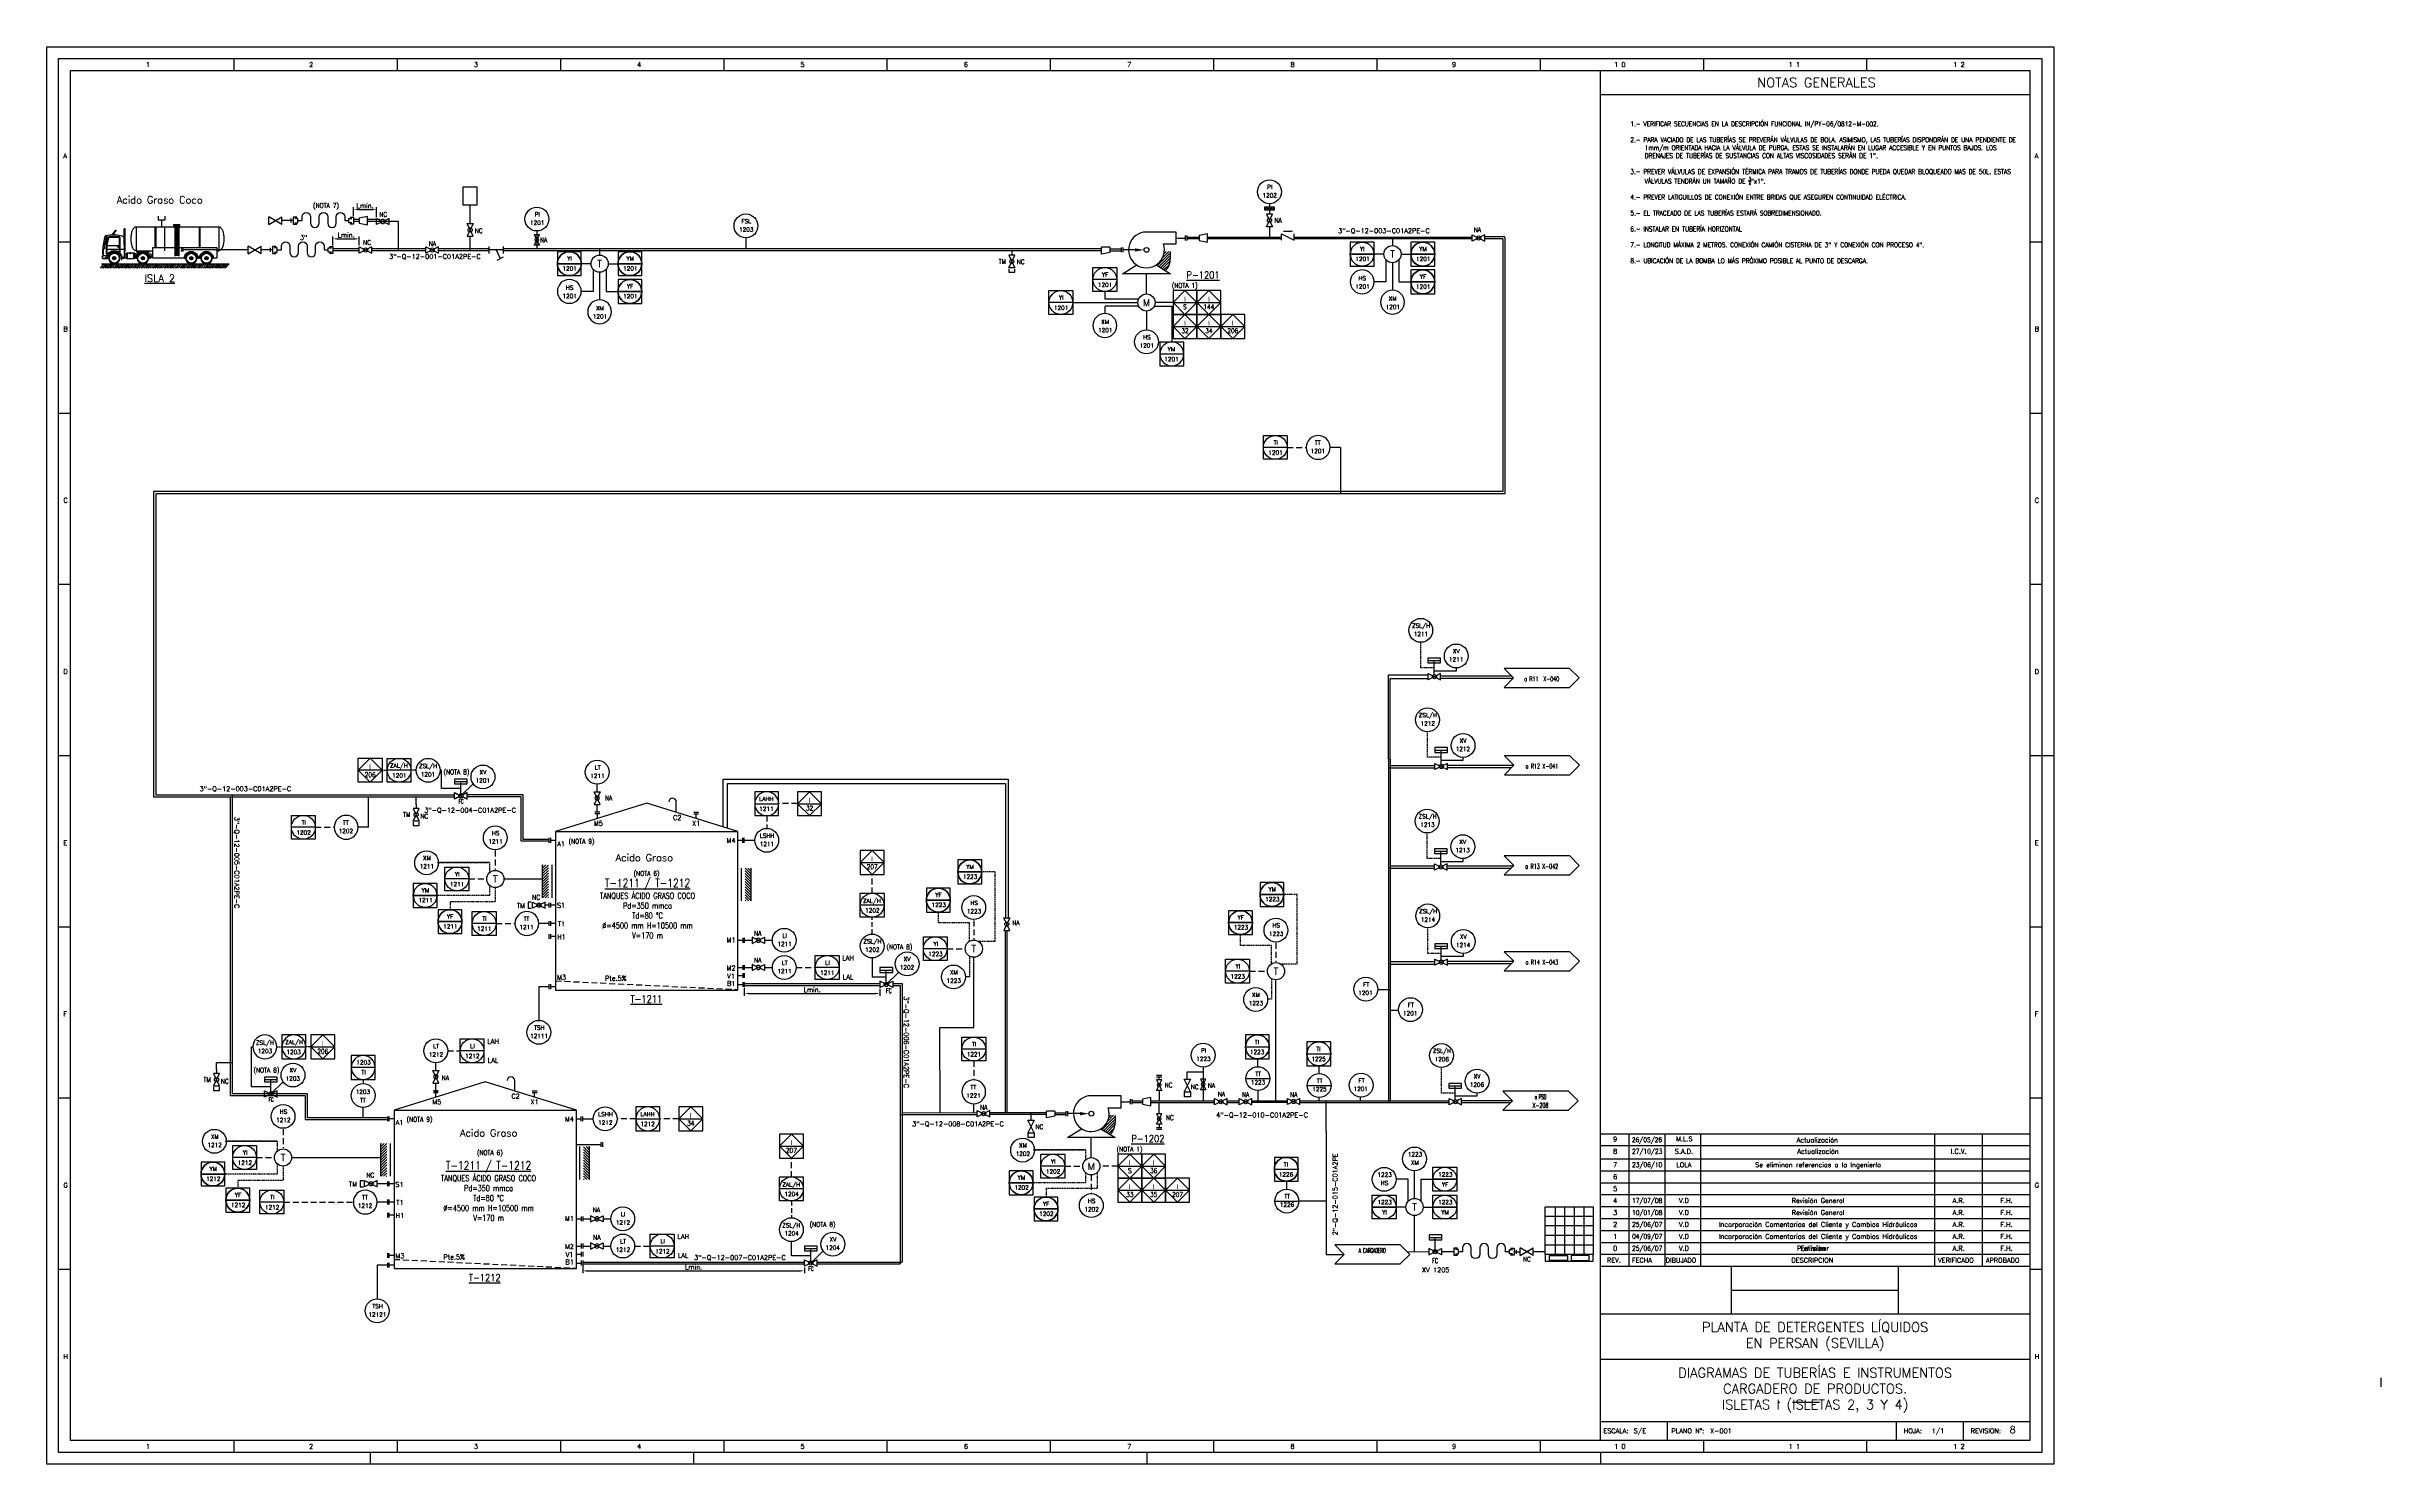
# Model space of a CAD drawing. Header units: metres. Extents: x 91 to 3133, y 1612 to 2206.
# Drawn here: x 2155 to 3133, y 1612 to 2206 of the extents above; entities that cross this region are included whole.
import ezdxf
from ezdxf.enums import TextEntityAlignment as Align

# ---------------------------------------------------------------- set-up
doc = ezdxf.new("R2010")
doc.units = ezdxf.units.M
doc.linetypes.add('RAYITAS', pattern=[0.375, 0.25, -0.125])
doc.linetypes.add('TRAZOS', pattern=[0.75, 0.5, -0.25])
for name, color, linetype in [('CAJETIN', 1, 'Continuous'), ('CARGACAMIONES', 7, 'Continuous'), ('COTAS', 4, 'Continuous'), ('EQUIPOS', 5, 'Continuous'), ('EQUIPOS 02', 1, 'Continuous'), ('FORMATO', 7, 'Continuous'), ('INSTRUMENTOS', 1, 'Continuous'), ('TEX', 7, 'Continuous'), ('TEXTO-INSTRUMENTACION', 7, 'Continuous'), ('TEXTO-VALVULAS Y ACCESORIOS', 7, 'Continuous'), ('TUBERIA', 5, 'Continuous'), ('TUBERÍA2', 1, 'TRAZOS'), ('VALVULAS Y ACCESORIOS', 1, 'Continuous')]:
    doc.layers.add(name, color=color, linetype=linetype)
doc.layers.add('TUBERÍA3', color=1, linetype='Continuous', true_color=0xff0000)
doc.styles.add('PY', font='ROMANS.shx')
doc.styles.add('PY1', font='ROMANS.shx', dxfattribs={"width": 0.8})
doc.styles.add('PY3', font='ROMANS.shx', dxfattribs={"width": 0.6})
doc.styles.add('TXT', font='txt')
doc.linetypes.add('SEÑAL_MECANICA2', pattern='A,4.411183,["o",PY,S=4.130212,R=360,X=0,Y=-1.374288],0.588817,-0.374158,["",PY,S=2,R=360,X=0,Y=-0.688262],-2.183682', length=7.55784)
doc.dimstyles.new('1-5', dxfattribs={"dimtxt": 2, "dimasz": 2, "dimexe": 1, "dimexo": 0.5, "dimgap": 0.6, "dimtad": 1, "dimdec": 0, "dimlfac": 5, "dimzin": 0, "dimdsep": 46, "dimtxsty": 'PY', "dimcen": 0.7, "dimclrd": 4, "dimclre": 4, "dimclrt": 7, "dimazin": 0, "dimtfac": 1, "dimtdec": 0, "dimtofl": 0, "dimtmove": 0, "dimatfit": 3, "dimfxl": 1, "dimtolj": 1, "dimtzin": 0, "dimarcsym": 0})

# ---------------------------------------------------------------- blocks, each defined once
blk = doc.blocks.new('VALV GLOB-V')
at = {"layer": 'INSTRUMENTOS', "color": 1, "flags": 128}
blk.add_lwpolyline([(5.7, -1.4), (5.7, 1.4), (0, -1.4), (0, 1.4)], close=True, dxfattribs=at)
at = {"layer": 'INSTRUMENTOS', "color": 1}
blk.add_circle((2.9, 0), 0.95, dxfattribs=at)
at = {"layer": 'INSTRUMENTOS', "color": 7, "linetype": 'SEÑAL_MECANICA2', "style": 'PY'}
blk.add_attdef('REF.', text='', height=2, dxfattribs=at).set_placement((3, -3.4), align=Align.MIDDLE)
blk = doc.blocks.new('SEÑAL CIR')
at = {"color": 1}
blk.add_circle((0, 5.7), 5.7, dxfattribs=at)
at = {"layer": 'INSTRUMENTOS', "linetype": 'Continuous', "style": 'PY', "flags": 4}
for p in [(0.1, 2.9), (0.2, 6.9)]:
    blk.add_attdef('---', text='', height=2, dxfattribs=at).set_placement(p, align=Align.CENTER)
blk = doc.blocks.new('SEÑAL CIRCU MARCO')
at = {"color": 1, "linetype": 'Continuous', "ltscale": 0.5}
blk.add_line((5.7, 5.7), (-5.7, 5.7), dxfattribs=at)
at = {"color": 1, "flags": 128}
blk.add_lwpolyline([(5.7, 0), (-5.7, 0), (-5.7, 11.4), (5.7, 11.4)], close=True, dxfattribs=at)
at = {"color": 1}
blk.add_circle((0, 5.7), 5.7, dxfattribs=at)
at = {"style": 'PY'}
for tag, p in [('XXX', (0.2, 8)), ('YYY', (0.1, 3.2))]:
    blk.add_attdef(tag, text='', height=2, dxfattribs=at).set_placement(p, align=Align.MIDDLE)
blk = doc.blocks.new('SECUENCIA PROGRAMADA EN SISTEMA DE CONTROL PLC')
at = {"layer": 'INSTRUMENTOS'}
blk.add_line((-5, 5), (5, 5), dxfattribs=at)
at = {"layer": 'INSTRUMENTOS', "flags": 128}
for points in [[(0, 0), (-5, 5), (0, 10), (5, 5)], [(-5, 0), (5, 0), (5, 10), (-5, 10)]]:
    blk.add_lwpolyline(points, close=True, dxfattribs=at)
at = {"layer": 'TEXTO-INSTRUMENTACION', "linetype": 'Continuous', "style": 'PY1', "width": 0.8}
for tag, p in [('XXX', (0.01, 6.43)), ('YYY', (0.01, 3.17))]:
    blk.add_attdef(tag, text='', height=2, dxfattribs=at).set_placement(p, align=Align.MIDDLE_CENTER)
blk = doc.blocks.new('REDUCCION')
at = {"color": 1}
for p, q in [((0, 2), (0, -2)), ((4, 1.2), (0, 2)), ((4, -1.2), (4, 1.2)), ((0, -2), (4, -1.2))]:
    blk.add_line(p, q, dxfattribs=at)
at = {"style": 'PY1', "width": 0.8}
blk.add_attdef('.', text='', height=2, dxfattribs=at).set_placement((2, -3.7), align=Align.MIDDLE)
blk = doc.blocks.new('FLECHA')
at = {"color": 1}
blk.add_solid([(-0.9, -5), (0.9, -5), (0, 0)], dxfattribs=at)
blk = doc.blocks.new('*D16')
at = {"layer": 'COTAS', "color": 4, "lineweight": -2, "transparency": 16777216}
for p, q in [((2446.94, 1811.28), (2446.94, 1807.97)), ((2503.78, 1810.94), (2503.78, 1807.97)), ((2448.94, 1808.97), (2501.78, 1808.97))]:
    blk.add_line(p, q, dxfattribs=at)
at = {"layer": 'COTAS', "color": 4, "transparency": 16777216}
for points in [[(2448.94, 1809.3), (2448.94, 1808.64), (2446.94, 1808.97)], [(2501.78, 1809.3), (2501.78, 1808.64), (2503.78, 1808.97)]]:
    blk.add_solid(points, dxfattribs=at)
at = {"layer": 'DEFPOINTS', "color": 0, "transparency": 16777216}
for p in [(2446.94, 1811.78), (2503.78, 1811.44), (2503.78, 1808.97)]:
    blk.add_point(p, dxfattribs=at)
at = {"layer": 'COTAS', "color": 7, "transparency": 16777216, "insert": (2475.36, 1810.57), "char_height": 2, "attachment_point": 5, "style": 'PY'}
blk.add_mtext('\\A1;Lmin.', dxfattribs=at)
blk = doc.blocks.new('*D17')
at = {"layer": 'COTAS', "color": 4, "lineweight": -2, "transparency": 16777216}
for p, q in [((2379.22, 1695.05), (2379.22, 1691.75)), ((2381.22, 1692.75), (2470.09, 1692.75)), ((2472.09, 1694.2), (2472.09, 1691.75))]:
    blk.add_line(p, q, dxfattribs=at)
at = {"layer": 'COTAS', "color": 4, "transparency": 16777216}
for points in [[(2381.22, 1693.08), (2381.22, 1692.42), (2379.22, 1692.75)], [(2470.09, 1693.08), (2470.09, 1692.42), (2472.09, 1692.75)]]:
    blk.add_solid(points, dxfattribs=at)
at = {"layer": 'DEFPOINTS', "color": 0, "transparency": 16777216}
for p in [(2379.22, 1695.55), (2472.09, 1694.7), (2472.09, 1692.75)]:
    blk.add_point(p, dxfattribs=at)
at = {"layer": 'COTAS', "color": 7, "transparency": 16777216, "insert": (2425.66, 1694.35), "char_height": 2, "attachment_point": 5, "style": 'PY'}
blk.add_mtext('\\A1;Lmin.', dxfattribs=at)
blk = doc.blocks.new('BANDERA DE FLUJO')
at = {"layer": 'TEX', "color": 1, "ltscale": 0.1, "flags": 128}
blk.add_lwpolyline([(-4, 4), (-31.46, 4), (-27.46, 0), (-31.46, -4), (-4, -4), (0, 0)], close=True, dxfattribs=at)
at = {"layer": 'TEX', "style": 'PY1', "width": 0.8}
for tag, p in [('ETIQUETA-LINEA-1', (-15.73, 0.61)), ('ETIQUETA-LINEA-2', (-15.73, -2.91))]:
    blk.add_attdef(tag, text='', height=2, dxfattribs=at).set_placement(p, align=Align.CENTER)
blk = doc.blocks.new('VALV TIPO COMPUERTA')
at = {"layer": 'VALVULAS Y ACCESORIOS', "flags": 128}
blk.add_lwpolyline([(0, -1.33), (0, 1.33), (5.33, -1.33), (5.33, 1.33)], close=True, dxfattribs=at)
at = {"layer": 'TEXTO-VALVULAS Y ACCESORIOS', "linetype": 'SEÑAL_MECANICA2', "style": 'PY1', "width": 0.8}
blk.add_attdef('REF.', text='', height=2, dxfattribs=at).set_placement((2.94, -3.07), align=Align.MIDDLE)
blk = doc.blocks.new('TAPA ROSCADA S.W.')
at = {"layer": 'VALVULAS Y ACCESORIOS', "ltscale": 0.1}
for p, q in [((-0.75, 1), (0.75, 1)), ((0.75, 1), (0.75, -1)), ((-0.75, -1), (0.75, -1))]:
    blk.add_line(p, q, dxfattribs=at)
blk = doc.blocks.new('CAMION CISTERNA ALZ')
at = {"layer": 'CAJETIN', "color": 4, "linetype": 'RAYITAS'}
blk.add_line((38.6, 22.2), (38.6, 7.9), dxfattribs=at)
at = {"layer": 'CARGACAMIONES', "color": 4, "linetype": 'ByBlock'}
for p, q in [((55.7, 22.2), (6.1, 22.2)), ((6.1, 22.2), (6.1, 7.9)), ((17.4, 22.2), (17.4, 9.9)), ((17.8, 22.2), (17.8, 9.9)), ((33.2, 23.6), (29.5, 23.6)), ((29.5, 23.1), (29.5, 23.6)), ((33.2, 23.4), (29.5, 23.4)), ((33.2, 23.1), (29.5, 23.1)), ((29.7, 23.1), (29.7, 22.2)), ((30.1, 22.1), (30.1, 4.6)), ((32.5, 21.4), (30.1, 21.4)), ((32.5, 20.7), (30.1, 20.7)), ((32.5, 19.9), (30.1, 19.9)), ((32.5, 19.1), (30.1, 19.1)), ((32.5, 18.3), (30.1, 18.3)), ((32.5, 17.6), (30.1, 17.6)), ((32.5, 16.8), (30.1, 16.8)), ((32.5, 16), (30.1, 16)), ((32.5, 15.3), (30.1, 15.3)), ((32.5, 14.5), (30.1, 14.5)), ((32.5, 22.1), (32.5, 4.6)), ((32.9, 22.2), (32.9, 23.1)), ((33.2, 23.6), (33.2, 23.1)), ((43.9, 22.2), (43.9, 9.9)), ((44.4, 22.2), (44.4, 9.9)), ((55.7, 22.2), (55.7, 7.9)), ((62.2, 7.7), (62.2, 21.1)), ((62.2, 21.1), (62.8, 21.1)), ((62.8, 14.9), (62.8, 21.1)), ((62.8, 15), (62.8, 3.6)), ((62.8, 14.3), (63.2, 14.3)), ((65.4, 16), (65.4, 6.7)), ((71.8, 16.4), (65.8, 16.4)), ((65.8, 15.8), (65.8, 7)), ((71.8, 16), (66, 16)), ((67.5, 20.2), (69.7, 17.5)), ((67.8, 20.2), (67.5, 20.2)), ((70, 17.5), (67.8, 20.2)), ((69.1, 18.2), (68.1, 17.5)), ((72.2, 15.7), (73.2, 11.2)), ((72.6, 15.8), (73.1, 13.6)), ((73.1, 13.4), (73.1, 15.4)), ((73.1, 15.4), (73.4, 15.4)), ((73.2, 15.4), (73.2, 16.2)), ((73.4, 15.4), (73.2, 16.1)), ((73.5, 15.2), (73.3, 16.1)), ((73.4, 15.4), (73.4, 13.4)), ((74.2, 16.5), (73.5, 16.5)), ((74.2, 16.4), (73.5, 16.4)), ((74.3, 11.5), (73.7, 14.2)), ((75.4, 10.4), (74.1, 16.7)), ((7.4, 7.9), (6.1, 7.9)), ((7.1, 4.4), (7.1, 5.1)), ((7.1, 5.1), (7.4, 5.1)), ((7.4, 4.4), (7.1, 4.4)), ((45.8, 9.9), (7.4, 9.9)), ((7.4, 9.9), (7.4, 3.7)), ((9.5, 3.7), (7.4, 3.7)), ((9.5, 3.3), (9.9, 3.3)), ((17.3, 3.3), (17.7, 3.3)), ((18.2, 3.7), (17.7, 3.7)), ((18.6, 3.7), (17.8, 3.7)), ((18.5, 3.3), (18.9, 3.3)), ((26.4, 3.3), (26.8, 3.3)), ((45.8, 3.7), (26.8, 3.7)), ((32.5, 13.7), (30.1, 13.7)), ((32.5, 12.9), (30.1, 12.9)), ((32.5, 12.2), (30.1, 12.2)), ((32.5, 11.4), (30.1, 11.4)), ((32.5, 10.6), (30.1, 10.6)), ((32.5, 9.8), (30.1, 9.8)), ((32.5, 9.1), (30.1, 9.1)), ((32.5, 8.3), (30.1, 8.3)), ((32.5, 7.5), (30.1, 7.5)), ((32.5, 6.8), (30.1, 6.8)), ((32.5, 6), (30.1, 6)), ((32.5, 5.3), (30.1, 5.3)), ((45.8, 9.9), (45.8, 3.7)), ((55.7, 7.9), (45.8, 7.9)), ((46.7, 5), (45.8, 5)), ((46.7, 4.1), (45.8, 4.1)), ((46.7, 3.7), (46.7, 5.8)), ((46.7, 5.8), (48.3, 5.8)), ((47.5, 3.7), (46.7, 3.7)), ((47.5, 3.3), (47.9, 3.3)), ((48.2, 7.8), (48.2, 7.5)), ((55, 7.8), (48.2, 7.8)), ((48.2, 7.5), (51, 7.5)), ((50.2, 7.3), (48.2, 7.3)), ((48.2, 7.3), (48.2, 6.9)), ((48.2, 6.9), (49.4, 6.9)), ((48.4, 6.9), (48.9, 6.5)), ((48.7, 7.8), (48.7, 7.9)), ((49.3, 7.5), (49.3, 7.3)), ((52.3, 7.5), (55, 7.5)), ((55, 7.3), (53.1, 7.3)), ((53.9, 7.5), (53.9, 7.3)), ((53.9, 6.9), (55, 6.9)), ((54.8, 6.9), (54.3, 6.5)), ((54.5, 7.8), (54.5, 7.9)), ((55, 7.5), (55, 7.8)), ((55, 6.9), (55, 7.3)), ((55, 5.8), (56.3, 5.8)), ((55.4, 3.3), (55.8, 3.3)), ((56.3, 3.7), (55.8, 3.7)), ((56.3, 3.7), (56.3, 6.1)), ((56.7, 6.5), (59, 6.5)), ((61.4, 3.3), (56.7, 3.3)), ((57, 6.5), (57, 3.3)), ((57.2, 6.5), (57.2, 3.3)), ((59, 6.5), (59, 6.2)), ((59.4, 6.5), (61.4, 6.5)), ((59.4, 6.5), (59.4, 6.2)), ((60.9, 6.5), (60.9, 3.3)), ((61.1, 6.5), (61.1, 3.3)), ((61.8, 6.1), (61.8, 3.7)), ((61.8, 5.8), (62.8, 5.8)), ((62.8, 3.7), (61.8, 3.7)), ((62.8, 7.4), (62.6, 7.4)), ((62.8, 13.9), (63.2, 13.9)), ((62.8, 13.5), (63.2, 13.5)), ((62.8, 13.1), (63.2, 13.1)), ((62.8, 12.7), (63.2, 12.7)), ((62.8, 12.3), (63.2, 12.3)), ((62.8, 11.9), (63.2, 11.9)), ((62.8, 11.5), (63.2, 11.5)), ((65.4, 8.8), (62.8, 8.8)), ((63, 3.6), (63, 3.9)), ((63, 3.6), (64, 3.6)), ((64.1, 3.4), (63, 3.4)), ((64, 3.6), (64, 3.9)), ((64.1, 2.7), (64.1, 3.4)), ((64.6, 2.7), (64.1, 2.7)), ((64.6, 3.4), (64.6, 2.7)), ((73.2, 11.1), (65.8, 11.1)), ((73.2, 8.8), (65.8, 8.8)), ((66.1, 10.3), (66.1, 10.5)), ((66.1, 10.5), (66.5, 10.5)), ((66.8, 10.3), (66.1, 10.3)), ((66.8, 10.5), (66.8, 10.3)), ((73.4, 6.2), (72.5, 6.2)), ((72.7, 5.4), (72.7, 6)), ((72.7, 3.5), (72.7, 4.7)), ((72.9, 4.9), (75.6, 4.9)), ((72.9, 3.5), (72.9, 3.9)), ((72.9, 3.5), (74, 3.5)), ((75.6, 3.3), (72.9, 3.3)), ((73.4, 13.4), (73.1, 13.4)), ((73.1, 13.4), (73.6, 11.2)), ((73.2, 13.4), (73.2, 12.6)), ((73.2, 12.6), (73.6, 12.6)), ((73.2, 11.2), (73.2, 6.2)), ((73.6, 11.2), (73.6, 6.4)), ((74.2, 11.5), (73.7, 13.9)), ((74, 3.5), (74, 3.9)), ((74.5, 10.1), (74.5, 9.2)), ((74.6, 10.3), (74.6, 9.1)), ((75.3, 11.2), (74.7, 11.2)), ((75.3, 11.1), (74.7, 11.1)), ((75.4, 10.4), (74.7, 10.4)), ((74.7, 9), (75.4, 9)), ((75.4, 8.9), (75.2, 8.9)), ((75.4, 8.7), (75.2, 8.7)), ((75.4, 5.8), (75.2, 5.8)), ((75.3, 8.7), (75.3, 5.8)), ((75.4, 4.9), (75.4, 10.4)), ((75.4, 8.6), (75.5, 8.6)), ((75.5, 5.9), (75.4, 5.9)), ((75.5, 8.6), (75.5, 5.9)), ((75.6, 8.6), (75.5, 8.6)), ((75.5, 5.9), (75.6, 5.9)), ((75.6, 5.9), (75.6, 8.6)), ((75.8, 4.7), (75.8, 3.5)), ((75.8, 4.5), (76, 4.5)), ((76, 3.7), (75.8, 3.7)), ((76, 4.5), (76, 3.7))]:
    blk.add_line(p, q, dxfattribs=at)
at = {"layer": 'CARGACAMIONES', "color": 4}
for p, q in [((76.4, 0), (0, 0)), ((2.3, -2.5), (0, 0)), ((37.4, -1.2), (38.6, 0)), ((38, -1.8), (39.7, 0)), ((42, -2.5), (39.7, 0)), ((43.1, -2.5), (40.8, 0)), ((44.2, -2.5), (42, 0)), ((45.4, -2.5), (43.1, 0)), ((43.7, -0.6), (44.2, 0)), ((44.2, -1.2), (45.4, 0)), ((44.8, -1.8), (46.5, 0)), ((48.8, -2.5), (46.5, 0)), ((49.9, -2.5), (47.6, 0)), ((3.4, -2.5), (1.1, 0)), ((4.5, -2.5), (2.3, 0)), ((2.8, -0.6), (3.4, 0)), ((3.4, -1.2), (4.5, 0)), ((4, -1.8), (5.7, 0)), ((4.5, -2.5), (6.2, -0.6)), ((5.6, -2.5), (6.8, -1.2)), ((8, -2.5), (5.7, 0)), ((6.7, -2.5), (7.3, -1.8)), ((9.1, -2.5), (6.8, 0)), ((10.2, -2.5), (7.9, 0)), ((11.3, -2.5), (9, 0)), ((10.2, -1.2), (11.3, 0)), ((10.7, -1.8), (12.4, 0)), ((11.3, -2.5), (13, -0.6)), ((14.7, -2.5), (12.4, 0)), ((12.4, -2.5), (13.6, -1.2)), ((13.5, -2.5), (14.1, -1.8)), ((15.9, -2.5), (13.6, 0)), ((17, -2.5), (14.7, 0)), ((18.1, -2.5), (15.8, 0)), ((16.4, -0.6), (17, 0)), ((17, -1.2), (18.1, 0)), ((17.5, -1.9), (19.2, 0)), ((18.1, -2.5), (19.8, -0.6)), ((21.5, -2.5), (19.2, 0)), ((19.2, -2.5), (20.4, -1.2)), ((20.3, -2.5), (20.9, -1.8)), ((22.6, -2.5), (20.4, 0)), ((23.8, -2.5), (21.5, 0)), ((24.9, -2.5), (22.6, 0)), ((23.2, -0.9), (23.8, -0.3)), ((23.7, -1.2), (24.9, 0)), ((24.3, -1.9), (26, 0)), ((24.8, -2.5), (26.6, -0.6)), ((28.3, -2.5), (26, 0)), ((26, -2.5), (27.1, -1.2)), ((29.4, -2.5), (27.1, 0)), ((27.1, -2.5), (27.7, -1.8)), ((30.6, -2.5), (28.3, 0)), ((31.7, -2.5), (29.4, 0)), ((30, -0.8), (30.6, -0.1)), ((30.5, -1.2), (31.7, 0)), ((31.1, -1.9), (32.8, 0)), ((31.6, -2.5), (33.4, -0.6)), ((35.1, -2.5), (32.8, 0)), ((32.8, -2.5), (33.9, -1.2)), ((36.2, -2.5), (33.9, 0)), ((33.9, -2.5), (34.5, -1.8)), ((37.3, -2.5), (35.1, 0)), ((38.5, -2.5), (36.2, 0)), ((36.9, -0.8), (37.4, -0.1)), ((38.5, -2.5), (40.3, -0.6)), ((39.7, -2.5), (40.8, -1.2)), ((40.8, -2.5), (41.4, -1.8)), ((45.3, -2.5), (47, -0.6)), ((46.4, -2.5), (47.6, -1.2)), ((47.6, -2.5), (48.2, -1.8)), ((51, -2.5), (48.7, 0)), ((52.2, -2.5), (49.9, 0)), ((50.4, -0.6), (51, 0)), ((51, -1.2), (52.1, 0)), ((51.6, -1.8), (53.3, 0)), ((52.1, -2.5), (53.8, -0.6)), ((53.2, -2.5), (54.4, -1.2)), ((55.6, -2.5), (53.3, 0)), ((56.7, -2.5), (54.4, 0)), ((54.4, -2.5), (55, -1.8)), ((57.8, -2.5), (55.5, 0)), ((58.9, -2.5), (56.7, 0)), ((57.8, -1.2), (58.9, 0)), ((58.4, -1.8), (60.1, 0)), ((58.9, -2.5), (60.6, -0.6)), ((60, -2.5), (61.2, -1.2)), ((62.3, -2.5), (60.1, 0)), ((61.1, -2.5), (61.7, -1.8)), ((63.5, -2.5), (61.2, 0)), ((64.6, -2.5), (62.3, 0)), ((65.7, -2.5), (63.4, 0)), ((64, -0.6), (64.6, 0)), ((64.6, -1.2), (65.7, 0)), ((65.1, -1.9), (66.8, 0)), ((65.7, -2.5), (67.4, -0.6)), ((69.1, -2.5), (66.8, 0)), ((66.8, -2.5), (68, -1.2)), ((67.9, -2.5), (68.5, -1.8)), ((70.3, -2.5), (68, 0)), ((71.4, -2.5), (69.1, 0)), ((72.5, -2.5), (70.2, 0)), ((70.8, -0.9), (71.4, -0.3)), ((71.4, -1.2), (72.5, 0)), ((71.9, -1.9), (73.6, 0)), ((72.5, -2.5), (74.2, -0.6)), ((75.9, -2.5), (73.6, 0)), ((73.6, -2.5), (74.8, -1.2)), ((74.7, -2.5), (75.3, -1.8)), ((77, -2.5), (74.8, 0))]:
    blk.add_line(p, q, dxfattribs=at)
at = {"layer": 'CARGACAMIONES', "color": 4, "linetype": 'ByBlock'}
for centre, radius in [((13.5, 3.4), 3.38), ((13.5, 3.4), 0.794), ((13, 3.4), 0.0993), ((13.1, 3.8), 0.0993), ((13.1, 3), 0.0993), ((13.5, 3.4), 0.397), ((13.5, 4), 0.0993), ((13.5, 2.8), 0.0993), ((14, 3.8), 0.0993), ((14, 3), 0.0993), ((14.1, 3.4), 0.0993), ((22.6, 3.4), 3.38), ((22.6, 3.4), 0.794), ((22, 3.4), 0.0993), ((22.2, 3.8), 0.0993), ((22.2, 3), 0.0993), ((22.6, 3.4), 0.397), ((22.6, 4), 0.0993), ((22.6, 2.8), 0.0993), ((23, 3.8), 0.0993), ((23, 3), 0.0993), ((23.2, 3.4), 0.0993), ((51.6, 3.4), 3.38), ((51.6, 3.4), 0.794), ((51, 3.4), 0.0993), ((51.2, 3.8), 0.0993), ((51.2, 3), 0.0993), ((51.6, 3.4), 0.397), ((51.6, 4), 0.0993), ((51.6, 2.8), 0.0993), ((52, 3.8), 0.0993), ((52, 3), 0.0993), ((52.2, 3.4), 0.0993), ((59.2, 6.5), 0.199), ((68.7, 3.5), 3.38), ((68.7, 3.5), 0.794), ((68.1, 3.5), 0.0993), ((68.3, 3.9), 0.0993), ((68.3, 3.1), 0.0993), ((68.7, 3.5), 0.397), ((68.7, 4.1), 0.0993), ((68.7, 2.9), 0.0993), ((69.1, 3.9), 0.0993), ((69.1, 3.1), 0.0993), ((69.3, 3.5), 0.0993)]:
    blk.add_circle(centre, radius, dxfattribs=at)
at = {"layer": 'CARGACAMIONES', "color": 4, "linetype": 'Continuous'}
blk.add_circle((27.9, 8.4), 0.718, dxfattribs=at)
at = {"layer": 'CARGACAMIONES', "color": 4, "linetype": 'ByBlock'}
for centre, radius, start, end in [((20.3, 15.1), 17.2, 170.2727, 180), ((20.3, 15.1), 17.2, 180, 189.7273), ((13.2, 16.3), 10, 157.5177, 170.2727), ((8.8, 18.2), 5.23, 135.0251, 157.5177), ((6.1, 20.9), 1.36, 90, 135.0251), ((55.7, 20.9), 1.36, 44.9749, 90), ((53, 18.2), 5.23, 22.4823, 44.9749), ((48.5, 16.3), 10, 9.7273, 22.4823), ((41.4, 15.1), 17.2, 360, 9.7273), ((41.4, 15.1), 17.2, 350.2727, 0), ((64.8, 15), 1.99, 90, 180), ((69.3, -2.4), 19.9, 77.0128, 102.9872), ((65.8, 16), 0.397, 90, 180), ((66, 15.8), 0.199, 90, 180), ((69.7, 17.7), 0.0993, 0, 180), ((69.7, 17.7), 0.0993, 180, 0), ((71.8, 15.6), 0.794, 11.9442, 90), ((71.8, 15.6), 0.397, 11.9442, 90), ((73.5, 16.2), 0.298, 90, 191.9761), ((73.5, 16.2), 0.199, 90, 191.9761), ((72.4, 14.4), 1.4, 315, 45), ((73.7, 16.6), 0.397, 11.9761, 90), ((13.2, 13.9), 10, 189.7273, 202.4823), ((8.8, 12), 5.23, 202.4823, 224.9749), ((6.1, 9.3), 1.36, 224.9749, 270), ((13.6, 3.4), 4.12, 358.6196, 181.3804), ((13.6, 3.4), 3.72, 358.4724, 181.5276), ((13.5, 3.4), 2.98, 90, 270), ((13.5, 3.4), 0.993, 90, 270), ((13.5, 3.4), 2.98, 270, 90), ((13.5, 3.4), 0.993, 270, 90), ((22.7, 3.4), 4.12, 358.6196, 181.3804), ((22.7, 3.4), 3.72, 358.4724, 181.5276), ((22.6, 3.4), 2.98, 90, 270), ((22.6, 3.4), 0.993, 90, 270), ((22.6, 3.4), 2.98, 270, 90), ((22.6, 3.4), 0.993, 270, 90), ((51.7, 3.4), 4.12, 358.6196, 181.3804), ((51.7, 3.4), 3.72, 358.4724, 181.5276), ((51.6, 3.4), 2.98, 90, 270), ((51.6, 3.4), 0.993, 90, 270), ((51.6, 3.4), 2.98, 270, 90), ((51.6, 3.4), 0.993, 270, 90), ((55.7, 9.3), 1.36, 270, 315.0251), ((56.7, 6.1), 0.397, 90, 180), ((56.7, 3.7), 0.397, 180, 270), ((53, 12), 5.23, 315.0251, 337.5177), ((48.5, 13.9), 10, 337.5177, 350.2727), ((59.2, 6.2), 0.199, 180, 0), ((61.4, 6.1), 0.397, 0, 90), ((61.4, 3.7), 0.397, 270, 0), ((62.6, 7.7), 0.397, 180, 270), ((63, 3.6), 0.199, 180, 270), ((63.5, 3.4), 0.674, 45, 135), ((68.7, 3.5), 4.62, 31.8706, 181.3804), ((68.7, 3.5), 4.12, 17.5788, 181.3804), ((68.7, 3.5), 2.98, 90, 270), ((68.7, 3.5), 0.993, 90, 270), ((68.7, 3.5), 2.98, 270, 90), ((68.7, 3.5), 0.993, 270, 90), ((72.7, 5.7), 0.298, 270, 90), ((72.9, 4.7), 0.199, 90, 180), ((72.9, 3.5), 0.199, 180, 270), ((68.7, 3.5), 4.62, 17.5788, 25.7368), ((73.5, 3.3), 0.843, 45, 135), ((73.4, 6.4), 0.199, 270, 0), ((74.7, 11.6), 0.497, 191.9761, 270), ((74.7, 11.6), 0.397, 191.9761, 270), ((74.7, 10.3), 0.0993, 90, 180), ((74.7, 9.1), 0.0993, 180, 270), ((75.6, 4.7), 0.199, 0, 90), ((75.6, 3.5), 0.199, 270, 0)]:
    blk.add_arc(centre, radius, start, end, dxfattribs=at)
at = {"layer": 'CARGACAMIONES', "color": 4}
for start, end in [(357.7085, 177.7085), (177.7085, 357.7085)]:
    blk.add_arc((74.8, -1.4), 0.0145, start, end, dxfattribs=at)
blk = doc.blocks.new('*D21')
at = {"layer": 'COTAS', "color": 4, "lineweight": -2, "transparency": 16777216}
for p, q in [((2274.56, 2122.45), (2274.56, 2126.18)), ((2276.56, 2125.18), (2283.62, 2125.18)), ((2285.62, 2122.35), (2285.62, 2126.18))]:
    blk.add_line(p, q, dxfattribs=at)
at = {"layer": 'COTAS', "color": 4, "transparency": 16777216}
for points in [[(2276.56, 2125.51), (2276.56, 2124.85), (2274.56, 2125.18)], [(2283.62, 2125.51), (2283.62, 2124.85), (2285.62, 2125.18)]]:
    blk.add_solid(points, dxfattribs=at)
at = {"layer": 'DEFPOINTS', "color": 0, "transparency": 16777216}
for p in [(2285.62, 2125.18), (2274.56, 2121.95), (2285.62, 2121.85)]:
    blk.add_point(p, dxfattribs=at)
at = {"layer": 'COTAS', "color": 7, "transparency": 16777216, "insert": (2280.09, 2126.78), "char_height": 2, "attachment_point": 5, "style": 'PY'}
blk.add_mtext('\\A1;Lmin.', dxfattribs=at)
blk = doc.blocks.new('DIAFRAGMA')
at = {"layer": 'INSTRUMENTOS', "color": 1, "ltscale": 0.1, "flags": 128}
blk.add_lwpolyline([(0, -2.2), (0, 2.2), (1.5, 2.2), (1.5, -2.2)], close=True, dxfattribs=at)
blk.add_lwpolyline([(0.5, -2.2), (1.1, -1.9), (0.4, -1.4), (1.1, -1), (0.4, -0.6), (1.1, -0.1), (0.4, 0.3), (1.1, 0.7), (0.4, 1.2), (1.1, 1.6), (0.4, 2), (0.8, 2.2)], dxfattribs=at)
blk = doc.blocks.new('VALVULA RETENCION')
at = {"layer": 'VALVULAS Y ACCESORIOS'}
blk.add_line((0.79, 2.4), (3.43, 2.4), dxfattribs=at)
at = {"layer": 'VALVULAS Y ACCESORIOS', "flags": 128}
blk.add_lwpolyline([(0, -1.33), (0, 1.33), (5.33, -1.33), (5.33, 1.33)], dxfattribs=at)
blk.add_lwpolyline([(4.65, 2.4), (3.43, 2.14), (3.43, 2.66)], close=True, dxfattribs=at)
at = {"layer": 'TEXTO-VALVULAS Y ACCESORIOS', "linetype": 'SEÑAL_MECANICA2', "style": 'PY1', "width": 0.8}
blk.add_attdef('REF.', text='', height=2, dxfattribs=at).set_placement((2.94, -3.07), align=Align.MIDDLE)
blk = doc.blocks.new('*D23')
at = {"layer": 'COTAS', "color": 4, "lineweight": -2, "transparency": 16777216}
for p, q in [((2283.22, 2134.74), (2283.22, 2138.47)), ((2285.22, 2137.47), (2290.86, 2137.47)), ((2292.86, 2134.24), (2292.86, 2138.47))]:
    blk.add_line(p, q, dxfattribs=at)
at = {"layer": 'COTAS', "color": 4, "transparency": 16777216}
for points in [[(2285.22, 2137.8), (2285.22, 2137.13), (2283.22, 2137.47)], [(2290.86, 2137.8), (2290.86, 2137.13), (2292.86, 2137.47)]]:
    blk.add_solid(points, dxfattribs=at)
at = {"layer": 'DEFPOINTS', "color": 0, "transparency": 16777216}
for p in [(2283.22, 2134.24), (2292.86, 2137.47), (2292.86, 2133.74)]:
    blk.add_point(p, dxfattribs=at)
at = {"layer": 'COTAS', "color": 7, "transparency": 16777216, "insert": (2288.04, 2139.07), "char_height": 2, "attachment_point": 5, "style": 'PY'}
blk.add_mtext('\\A1;Lmin.', dxfattribs=at)
blk = doc.blocks.new('MANG-VAL')
at = {"layer": 'INSTRUMENTOS', "color": 1}
for p, q in [((0, 1.5), (0, -1.5)), ((6, 0), (0, 0)), ((3, 0), (4.8, -3.6)), ((6, 1.5), (6, -1.5)), ((3.46, -4.27), (6.14, -2.93))]:
    blk.add_line(p, q, dxfattribs=at)
blk = doc.blocks.new('MARCO-A1')
at = {"layer": 'FORMATO', "color": 5}
for p, q in [((78.42, 589), (78.42, 584)), ((146.83, 589), (146.83, 584)), ((215.25, 589), (215.25, 584)), ((283.67, 589), (283.67, 584)), ((352.08, 589), (352.08, 584)), ((420.5, 589), (420.5, 584)), ((488.92, 589), (488.92, 584)), ((557.33, 589), (557.33, 584)), ((625.75, 589), (625.75, 584)), ((694.17, 589), (694.17, 584)), ((762.58, 589), (762.58, 584)), ((5, 512.25), (10, 512.25)), ((831, 512.25), (836, 512.25)), ((5, 440.5), (10, 440.5)), ((831, 440.5), (836, 440.5)), ((5, 368.75), (10, 368.75)), ((831, 368.75), (836, 368.75)), ((5, 297), (10, 297)), ((831, 297), (836, 297)), ((5, 225.25), (10, 225.25)), ((831, 225.25), (836, 225.25)), ((5, 153.5), (10, 153.5)), ((831, 153.5), (836, 153.5)), ((5, 81.75), (10, 81.75)), ((831, 81.75), (836, 81.75)), ((78.42, 10), (78.42, 5)), ((146.83, 10), (146.83, 5)), ((215.25, 10), (215.25, 5)), ((283.67, 10), (283.67, 5)), ((352.08, 10), (352.08, 5)), ((420.5, 10), (420.5, 5)), ((488.92, 10), (488.92, 5)), ((557.33, 10), (557.33, 5)), ((625.75, 10), (625.75, 5)), ((694.17, 10), (694.17, 5)), ((762.58, 10), (762.58, 5))]:
    blk.add_line(p, q, dxfattribs=at)
at = {"layer": 'FORMATO', "color": 1, "linetype": 'Continuous'}
for p, q in [((836, 297), (841, 297)), ((135.5, 5), (135.5, 0)), ((271, 5), (271, 0)), ((461, 5), (461, 0)), ((651, 5), (651, 0))]:
    blk.add_line(p, q, dxfattribs=at)
at = {"layer": 'FORMATO', "color": 1}
blk.add_lwpolyline([(0, 594), (841, 594), (841, 0), (0, 0)], close=True, dxfattribs=at)
at = {"layer": 'FORMATO', "color": 5}
blk.add_lwpolyline([(5, 589), (836, 589), (836, 5), (5, 5)], close=True, dxfattribs=at)
at = {"layer": 'FORMATO', "color": 8, "linetype": 'Continuous'}
blk.add_lwpolyline([(10, 584), (831, 584), (831, 10), (10, 10)], close=True, dxfattribs=at)
at = {"layer": 'FORMATO', "color": 1, "style": 'PY'}
for s, p in [('1', (41.52, 585.5)), ('2', (109.93, 585.5)), ('3', (178.99, 585.5)), ('4', (247.4, 585.5)), ('5', (315.82, 585.5)), ('6', (384.34, 585.5)), ('7', (452.75, 585.5)), ('8', (521.17, 585.5)), ('9', (588.85, 585.5)), ('1 0', (656.77, 585.5)), ('1 1', (729.83, 585.5)), ('1 2', (798.88, 585.5)), ('A', (7, 547.25)), ('A', (833, 547.25)), ('B', (7, 474.67)), ('B', (833, 474.67)), ('C', (7, 402.92)), ('C', (833, 402.92)), ('D', (7, 331.17)), ('D', (833, 331.17)), ('E', (7, 259.42)), ('E', (833, 259.42)), ('F', (7, 187.67)), ('F', (833, 187.67)), ('G', (7, 115.92)), ('G', (833, 115.92)), ('H', (7, 44.17)), ('H', (833, 44.17)), ('1', (41.52, 6.5)), ('2', (109.93, 6.5)), ('3', (178.99, 6.5)), ('4', (247.4, 6.5)), ('5', (315.82, 6.5)), ('6', (384.34, 6.5)), ('7', (452.75, 6.5)), ('8', (521.17, 6.5)), ('9', (588.85, 6.5)), ('1 0', (656.77, 6.5)), ('1 1', (729.83, 6.5)), ('1 2', (798.88, 6.5))]:
    blk.add_text(s, height=2, dxfattribs=at).set_placement(p)

msp = doc.modelspace()

# ---------------------------------------------------------------- hatches: boundary and pattern name
at = {"layer": 'EQUIPOS'}
h = msp.add_hatch(dxfattribs=at)
h.set_pattern_fill('ANSI31', color=4, scale=0.25, style=0)
h.set_pattern_definition([(45, (1569.2119, 3165.65665), (-0.561266, 0.561266), [])])
h.paths.add_polyline_path([(2625.45, 2116.89), (2625.45, 2119.82), (2622.94, 2120, -0.236498), (2619.51, 2114.23), (2623.41, 2111.81, 0.193128)])
h = msp.add_hatch(dxfattribs=at)
h.set_pattern_fill('ANSI31', color=4, scale=0.25, style=0)
h.set_pattern_definition([(45, (1129.9639, 2652.9577), (-0.561266, 0.561266), [])])
h.paths.add_polyline_path([(2362.37, 1849.1), (2364.87, 1849.1), (2364.87, 1862.85), (2362.37, 1862.85)])
h = msp.add_hatch(dxfattribs=at)
h.set_pattern_fill('ANSI31', color=4, scale=0.25, style=0)
h.set_pattern_definition([(135, (3682.1961, 2651.6287), (0.561266, 0.561266), [])])
h.paths.add_polyline_path([(2449.79, 1847.77), (2447.29, 1847.77), (2447.29, 1861.52), (2449.79, 1861.52)])
h = msp.add_hatch(dxfattribs=at)
h.set_pattern_fill('ANSI31', color=4, scale=0.25, style=0)
h.set_pattern_definition([(45, (1546.08786, 2803.7456), (-0.561266, 0.561266), [])])
h.paths.add_polyline_path([(2602.32, 1754.98), (2602.32, 1757.91), (2599.82, 1758.09, -0.236498), (2596.39, 1752.32), (2600.29, 1749.9, 0.193128)])
h = msp.add_hatch(dxfattribs=at)
h.set_pattern_fill('ANSI31', color=4, scale=0.25, style=0)
h.set_pattern_definition([(45, (1062.2495, 2536.2359), (-0.561266, 0.561266), [])])
h.paths.add_polyline_path([(2294.66, 1732.38), (2297.16, 1732.38), (2297.16, 1746.13), (2294.66, 1746.13)])
h = msp.add_hatch(dxfattribs=at)
h.set_pattern_fill('ANSI31', color=4, scale=0.25, style=0)
h.set_pattern_definition([(135, (3614.4817, 2534.9069), (0.561266, 0.561266), [])])
h.paths.add_polyline_path([(2382.07, 1731.05), (2379.57, 1731.05), (2379.57, 1744.8), (2382.07, 1744.8)])

# ---------------------------------------------------------------- linework, layer by layer
at = {"color": 1}
for p, q in [((2202.77, 2133.19), (2202.77, 2130.22)), ((2253.19, 2131.24), (2247.68, 2134.43)), ((2247.68, 2131.24), (2253.19, 2134.43)), ((2247.68, 2131.24), (2247.68, 2134.43)), ((2253.19, 2131.24), (2253.19, 2134.43)), ((2257.96, 2132.82), (2253.19, 2132.82)), ((2257.05, 2131.98), (2257.05, 2133.65)), ((2666.98, 2139.92), (2666.98, 2138.56)), ((2666.98, 2137.21), (2666.98, 2135.54)), ((2360.03, 2128.48), (2360.03, 2120.94)), ((2447.63, 2125.72), (2447.63, 2120.94)), ((2666.98, 2130.28), (2666.98, 2125.94)), ((2239.02, 2120.55), (2211.48, 2120.55)), ((2244.53, 2118.95), (2239.02, 2122.14)), ((2239.02, 2118.95), (2244.53, 2122.14)), ((2239.02, 2118.95), (2239.02, 2122.14)), ((2244.53, 2118.95), (2244.53, 2122.14)), ((2249.3, 2120.53), (2244.53, 2120.53)), ((2248.39, 2119.69), (2248.39, 2121.36)), ((2559.01, 2120.14), (2559.01, 2118.28)), ((2596.63, 2118.78), (2596.63, 2121.64)), ((2600.14, 2121.64), (2596.63, 2121.64)), ((2600.14, 2119.44), (2596.63, 2118.78)), ((2600.14, 2121.64), (2600.14, 2119.44)), ((2615.46, 2102.1), (2615.46, 2110.54)), ((2696.74, 2037.81), (2692.36, 2037.81)), ((2320.05, 1902.49), (2319.45, 1902.49)), ((2320.05, 1894.82), (2320.05, 1902.49)), ((2289.48, 1878.61), (2289.48, 1891.42)), ((2309.42, 1888.37), (2309.42, 1886.52)), ((2328.14, 1894.82), (2320.05, 1894.82)), ((2328.14, 1891.8), (2333.32, 1896.89)), ((2385.31, 1893.46), (2385.31, 1896.71)), ((2385.31, 1884.95), (2385.31, 1888.2)), ((2289.48, 1878.61), (2285.1, 1878.61)), ((2446.94, 1873.16), (2451.32, 1873.16)), ((2346.2, 1856.97), (2362.37, 1856.97)), ((2365.22, 1845.98), (2363.49, 1845.98)), ((2367.87, 1845.98), (2365.89, 1845.98)), ((2365.22, 1838.32), (2360.84, 1838.32)), ((2446.94, 1831.27), (2450.19, 1831.27)), ((2455.45, 1831.27), (2458.7, 1831.27)), ((2446.94, 1819.89), (2450.19, 1819.89)), ((2455.45, 1819.89), (2458.7, 1819.89)), ((2500.49, 1823.88), (2500.49, 1815.8)), ((2543.07, 1794.57), (2543.07, 1824.12)), ((2365.22, 1811.83), (2360.84, 1811.83)), ((2506.44, 1815.8), (2500.49, 1815.8)), ((2511.62, 1817.86), (2506.44, 1812.78)), ((2669.7, 1764.05), (2669.7, 1814.68)), ((2543.07, 1794.57), (2528.71, 1794.57)), ((2528.71, 1794.57), (2528.8, 1759.06)), ((2240.44, 1769.92), (2240.44, 1786.59)), ((2240.44, 1786.59), (2241.04, 1786.59)), ((2661.97, 1781.58), (2661.97, 1778.24)), ((2225.81, 1777.32), (2225.81, 1775.46)), ((2248.52, 1766.89), (2253.7, 1771.98)), ((2317.65, 1776.7), (2317.65, 1779.95)), ((2317.65, 1768.18), (2317.65, 1771.43)), ((2619.63, 1774.75), (2621.83, 1774.75)), ((2619.64, 1774.12), (2621.84, 1774.12)), ((2620.74, 1772.8), (2620.74, 1774.05)), ((2639.23, 1778.14), (2639.21, 1764.03)), ((2657.1, 1773.3), (2667.1, 1773.3)), ((2687.71, 1778.69), (2687.71, 1775.35)), ((2248.52, 1769.92), (2240.44, 1769.92)), ((2287.27, 1756.83), (2287.27, 1761.21)), ((2543.07, 1759.03), (2543.07, 1762.77)), ((2620.72, 1768.37), (2620.72, 1764.07)), ((2620.83, 1758.71), (2620.83, 1763.23)), ((2662.1, 1768.3), (2662.1, 1764.08)), ((2682.84, 1770.41), (2692.84, 1770.41)), ((2687.68, 1765.33), (2687.68, 1763.96)), ((2379.22, 1756.44), (2383.6, 1756.44)), ((2573.51, 1756.87), (2573.51, 1759.72)), ((2577.02, 1759.72), (2573.51, 1759.72)), ((2577.02, 1757.53), (2573.51, 1756.87)), ((2577.02, 1759.72), (2577.02, 1757.53)), ((2619.65, 1752.84), (2621.85, 1752.84)), ((2619.66, 1752.17), (2621.86, 1752.17)), ((2620.74, 1754.1), (2620.74, 1752.85)), ((2592.34, 1740.19), (2592.34, 1748.63)), ((2257.27, 1740.25), (2294.66, 1740.25)), ((2297.51, 1729.26), (2293.12, 1729.26)), ((2669.22, 1722), (2679.22, 1722)), ((2674.09, 1730.28), (2674.09, 1726.94)), ((2679.36, 1722.08), (2690.67, 1722.08)), ((2297.51, 1721.6), (2293.13, 1721.6)), ((2379.22, 1714.55), (2382.48, 1714.55)), ((2387.74, 1714.55), (2390.99, 1714.55)), ((2379.22, 1703.16), (2382.48, 1703.16)), ((2387.74, 1703.16), (2390.99, 1703.16)), ((2466.67, 1699.06), (2466.67, 1705.02)), ((2777.54, 1699.19), (2772.02, 1702.37)), ((2772.02, 1699.19), (2777.54, 1702.37)), ((2772.02, 1699.19), (2772.02, 1702.37)), ((2777.54, 1699.19), (2777.54, 1702.37)), ((2297.51, 1695.11), (2293.13, 1695.11)), ((2474.76, 1699.06), (2466.67, 1699.06)), ((2474.76, 1696.04), (2479.93, 1701.12)), ((2769.53, 1700.78), (2771.92, 1700.78)), ((2770.45, 1699.94), (2770.45, 1701.61)), ((2782.2, 1700.76), (2777.43, 1700.76)), ((3132.87, 1644.16), (3132.87, 1647.9))]:
    msp.add_line(p, q, dxfattribs=at)
at = {"color": 5, "linetype": 'ByBlock'}
msp.add_line((2765.61, 2126.06), (2757.16, 2126.06), dxfattribs=at)
at = {"color": 4, "linetype": 'ByBlock'}
msp.add_line((2764.78, 2125.23), (2757.26, 2125.23), dxfattribs=at)
at = {"color": 240, "true_color": 0xed1f24}
for p, q in [((2696.74, 2037.81), (2696.74, 2018.36)), ((2705.19, 1764), (2705.19, 1765.52))]:
    msp.add_line(p, q, dxfattribs=at)
at = {"color": 5}
for p, q in [((2738.74, 1942.06), (2768.47, 1942.06)), ((2438.14, 1878.84), (2438.14, 1898.75)), ((2438.14, 1898.75), (2557.44, 1898.75)), ((2557.44, 1898.75), (2557.44, 1840.7)), ((2717.9, 1904.48), (2736.15, 1904.48)), ((2741.53, 1904.62), (2769.34, 1904.62)), ((2717.79, 1862.49), (2736.05, 1862.49)), ((2741.36, 1862.5), (2769.17, 1862.5)), ((2557.13, 1759.13), (2557.13, 1835.41)), ((2717.85, 1822.34), (2736.1, 1822.34)), ((2741.57, 1822.52), (2769.38, 1822.52)), ((2649.21, 1764.03), (2654.18, 1764.03)), ((2659.57, 1764.03), (2674.48, 1764.03)), ((2679.75, 1764.03), (2742.23, 1764.03)), ((2690.77, 1751.23), (2690.77, 1764.03)), ((2747.51, 1764.2), (2768.75, 1764.2)), ((2690.71, 1699.65), (2698.32, 1699.65))]:
    msp.add_line(p, q, dxfattribs=at)
at = {"color": 4}
for p, q in [((2738.78, 1941.05), (2768.92, 1941.05)), ((2716.91, 1903.47), (2736.24, 1903.47)), ((2741.57, 1903.61), (2768.36, 1903.61)), ((2439.94, 1878.22), (2439.94, 1896.9)), ((2439.94, 1896.9), (2556.42, 1896.9)), ((2556.42, 1896.9), (2556.42, 1840.77)), ((2716.81, 1861.48), (2736.13, 1861.48)), ((2741.4, 1861.49), (2768.19, 1861.49)), ((2556.24, 1835.43), (2556.24, 1759.28)), ((2716.86, 1821.33), (2736.15, 1821.33)), ((2741.6, 1821.51), (2768.4, 1821.51)), ((2649.21, 1763.28), (2654.18, 1763.28)), ((2659.57, 1763.42), (2674.48, 1763.42)), ((2679.75, 1763.28), (2742.24, 1763.28)), ((2747.52, 1763.28), (2767.84, 1763.28))]:
    msp.add_line(p, q, dxfattribs=at)
at = {"color": 1, "linetype": 'ByBlock'}
for p, q in [((2712.54, 1810.64), (2717.27, 1810.64)), ((2717.69, 1802.06), (2721.15, 1802.06))]:
    msp.add_line(p, q, dxfattribs=at)
for p, q in [((2802.56, 1715.59), (2782.56, 1715.59)), ((2786.65, 1719.59), (2786.65, 1699.59)), ((2790.65, 1719.59), (2790.65, 1699.59)), ((2794.65, 1719.59), (2794.65, 1699.59)), ((2798.65, 1719.59), (2798.65, 1699.59)), ((2802.56, 1711.59), (2782.56, 1711.59)), ((2802.56, 1707.59), (2782.56, 1707.59)), ((2802.56, 1703.59), (2782.56, 1703.59))]:
    msp.add_line(p, q)
at = {"color": 1, "flags": 128}
for points in [[(2201.35, 2134.69), (2201.35, 2133.19), (2204.2, 2133.19), (2204.2, 2134.69)], [(2259.46, 2134.24), (2257.96, 2134.24), (2257.96, 2131.39), (2259.46, 2131.39)], [(2281.72, 2134.24), (2283.22, 2134.24), (2283.22, 2131.39), (2281.72, 2131.39)], [(2250.8, 2121.95), (2249.3, 2121.95), (2249.3, 2119.1), (2250.8, 2119.1)], [(2273.06, 2121.95), (2274.56, 2121.95), (2274.56, 2119.1), (2273.06, 2119.1)], [(2557.76, 2112.48), (2557.76, 2111.17), (2560.26, 2111.17), (2560.26, 2112.48)], [(2308.17, 1880.72), (2308.17, 1879.4), (2310.67, 1879.4), (2310.67, 1880.72)], [(2357.69, 1847.23), (2356.37, 1847.23), (2356.37, 1844.73), (2357.69, 1844.73)], [(2224.56, 1769.67), (2224.56, 1768.35), (2227.06, 1768.35), (2227.06, 1769.67)], [(2287.32, 1730.51), (2286.01, 1730.51), (2286.01, 1728.01), (2287.32, 1728.01)], [(2745.78, 1702.2), (2744.28, 1702.2), (2744.28, 1699.35), (2745.78, 1699.35)], [(2768.03, 1702.2), (2769.53, 1702.2), (2769.53, 1699.35), (2768.03, 1699.35)]]:
    msp.add_lwpolyline(points, dxfattribs=at)
at = {"color": 1}
for points in [[(2360.84, 1811.83), (2360.84, 1797.71)], [(2293.13, 1695.11), (2293.13, 1680.99)]]:
    msp.add_lwpolyline(points, dxfattribs=at)
for points in [[(2802.56, 1699.59), (2782.56, 1699.59), (2782.56, 1719.59), (2802.56, 1719.59)], [(2802.56, 1699.59), (2782.56, 1699.59), (2782.56, 1696.79), (2802.56, 1696.79)], [(2784.35, 1699.24), (2791.83, 1699.24), (2791.83, 1697.16), (2784.35, 1697.16)], [(2800.95, 1699.24), (2793.47, 1699.24), (2793.47, 1697.16), (2800.95, 1697.16)]]:
    msp.add_lwpolyline(points, close=True)
for centre in [(2386.32, 2114.78), (2718.52, 2118.78), (2615.47, 2098.5), (2342.6, 1856.97), (2543.08, 1827.74), (2669.7, 1818.31), (2253.67, 1740.25), (2592.34, 1736.59), (2727.79, 1719.5)]:
    msp.add_circle(centre, 3.6, dxfattribs=at)
at = {"layer": 'CAJETIN', "color": 8, "linetype": 'Continuous'}
for p, q in [((2805.63, 1621.7), (2805.63, 2195.7)), ((2805.63, 1646.83), (2805.63, 1732.15)), ((2805.63, 1694.7), (2985.63, 1694.7)), ((2860.63, 1674.7), (2860.63, 1694.7)), ((2930.63, 1674.7), (2930.63, 1694.7)), ((2860.63, 1684.7), (2930.63, 1684.7)), ((2805.63, 1674.7), (2985.63, 1674.7)), ((2805.63, 1655.7), (2985.63, 1655.7)), ((2805.63, 1629.7), (2985.63, 1629.7)), ((2833.63, 1629.7), (2833.63, 1621.7))]:
    msp.add_line(p, q, dxfattribs=at)
at = {"layer": 'CAJETIN', "color": 8}
for p, q in [((2805.63, 2185.7), (2985.63, 2185.7)), ((2929.63, 1629.7), (2929.63, 1621.7)), ((2957.63, 1629.7), (2957.63, 1621.7))]:
    msp.add_line(p, q, dxfattribs=at)
at = {"layer": 'CAJETIN', "color": 1, "linetype": 'TRAZOS', "ltscale": 5}
for p, q in [((2674.44, 2037.81), (2682.37, 2037.81)), ((2469.25, 1888.52), (2461.32, 1888.52)), ((2267.18, 1878.61), (2275.1, 1878.61)), ((2456.32, 1883.51), (2456.32, 1878.16)), ((2500.48, 1850.96), (2500.48, 1858.89)), ((2342.92, 1838.32), (2350.84, 1838.32)), ((2468.7, 1819.89), (2476.63, 1819.89)), ((2367.87, 1814.29), (2444.29, 1810.61)), ((2322.65, 1784.95), (2327.85, 1784.95)), ((2543.07, 1780.7), (2543.07, 1772.77)), ((2287.27, 1772.98), (2287.27, 1771.21)), ((2401.53, 1756.44), (2393.6, 1756.44)), ((2419.46, 1756.43), (2411.53, 1756.43)), ((2466.67, 1732.09), (2466.67, 1740.02)), ((2253.99, 1721.6), (2283.13, 1721.6)), ((2400.99, 1703.17), (2407.54, 1703.17)), ((2300.16, 1697.57), (2376.57, 1693.89))]:
    msp.add_line(p, q, dxfattribs=at)
at = {"layer": 'CAJETIN', "color": 1, "linetype": 'TRAZOS'}
for p, q in [((2295.18, 1902.49), (2297.27, 1902.49)), ((2265.31, 1786.59), (2263.22, 1786.59))]:
    msp.add_line(p, q, dxfattribs=at)
at = {"layer": 'CAJETIN', "color": 1, "linetype": 'TRAZOS', "ltscale": 4}
for p, q in [((2500.49, 1833.88), (2500.48, 1840.96)), ((2466.67, 1722.09), (2466.67, 1715.01))]:
    msp.add_line(p, q, dxfattribs=at)
at = {"layer": 'CAJETIN', "color": 1}
for p, q in [((2805.5, 1750.21), (2985.5, 1750.21)), ((2805.63, 1745.34), (2985.63, 1745.34)), ((2817.63, 1750.33), (2817.63, 1720.34)), ((2832.63, 1750.21), (2832.63, 1720.34)), ((2847.63, 1750.09), (2847.63, 1720.34)), ((2945.63, 1750.09), (2945.63, 1720.34)), ((2965.63, 1750.33), (2965.63, 1720.34)), ((2805.63, 1739.7), (2985.63, 1739.7)), ((2805.63, 1734.7), (2985.63, 1734.7)), ((2817.63, 1739.7), (2817.63, 1714.7)), ((2832.63, 1739.7), (2832.63, 1714.7)), ((2847.63, 1739.7), (2847.63, 1714.7)), ((2945.63, 1739.7), (2945.63, 1714.7)), ((2965.63, 1739.7), (2965.63, 1714.7)), ((2805.63, 1729.7), (2985.63, 1729.7)), ((2805.63, 1724.7), (2985.63, 1724.7)), ((2817.63, 1724.7), (2817.63, 1699.7)), ((2832.63, 1724.7), (2832.63, 1699.7)), ((2847.63, 1724.7), (2847.63, 1699.7)), ((2945.63, 1724.7), (2945.63, 1699.7)), ((2965.63, 1724.7), (2965.63, 1699.7)), ((2805.63, 1719.7), (2985.63, 1719.7)), ((2805.74, 1714.7), (2985.74, 1714.7)), ((2805.63, 1709.7), (2985.63, 1709.7)), ((2805.63, 1704.7), (2985.63, 1704.7)), ((2805.63, 1704.7), (2985.63, 1704.7))]:
    msp.add_line(p, q, dxfattribs=at)
at = {"layer": 'CAJETIN', "color": 5}
for p, q in [((2805.63, 1699.7), (2985.63, 1699.7)), ((2817.63, 1699.7), (2817.63, 1694.7)), ((2832.63, 1699.7), (2832.63, 1694.7)), ((2847.63, 1699.7), (2847.63, 1694.7)), ((2945.63, 1699.7), (2945.63, 1694.7)), ((2965.63, 1699.7), (2965.63, 1694.7))]:
    msp.add_line(p, q, dxfattribs=at)
at = {"layer": 'EQUIPOS', "linetype": 'Continuous'}
for p, q in [((2627.96, 2125.54), (2631.86, 2125.54)), ((2611.54, 2120.54), (2605.62, 2120.54)), ((2604.84, 1763.63), (2608.73, 1763.63)), ((2588.41, 1758.63), (2582.5, 1758.63))]:
    msp.add_line(p, q, dxfattribs=at)
at = {"layer": 'EQUIPOS', "color": 4}
for p, q in [((2625.45, 2119.82), (2625.45, 2116.89)), ((2362.37, 1849.1), (2362.37, 1862.86)), ((2366.37, 1849.1), (2366.37, 1862.86)), ((2445.79, 1847.77), (2445.79, 1861.53)), ((2449.79, 1847.77), (2449.79, 1861.53)), ((2602.32, 1757.91), (2602.32, 1754.98)), ((2294.66, 1732.38), (2294.66, 1746.14)), ((2298.66, 1732.38), (2298.66, 1746.14)), ((2378.07, 1731.05), (2378.07, 1744.81)), ((2382.07, 1731.05), (2382.07, 1744.81))]:
    msp.add_line(p, q, dxfattribs=at)
at = {"layer": 'EQUIPOS'}
for p, q in [((2717.63, 1907.22), (2717.63, 1804.63)), ((2406.08, 1888.69), (2367.87, 1876.82)), ((2444.29, 1876.82), (2406.08, 1888.69)), ((2367.87, 1876.82), (2367.87, 1810.41)), ((2444.29, 1835.88), (2444.29, 1876.82)), ((2444.29, 1814.31), (2444.29, 1835.88)), ((2367.87, 1810.41), (2444.29, 1810.41)), ((2444.29, 1810.41), (2444.29, 1814.31)), ((2446.94, 1813.18), (2503.78, 1813.18)), ((2509.11, 1813.18), (2513.06, 1813.18)), ((2513.06, 1813.18), (2513.06, 1696.45)), ((2717.63, 1804.59), (2717.63, 1780.1)), ((2338.37, 1771.96), (2300.16, 1760.1)), ((2376.57, 1760.1), (2338.37, 1771.96)), ((2717.63, 1780.1), (2717.63, 1764.03)), ((2300.16, 1760.1), (2300.16, 1693.68)), ((2376.59, 1729.16), (2376.57, 1760.1)), ((2513.06, 1759.09), (2544.55, 1759.03)), ((2690.77, 1751.38), (2690.78, 1699.65)), ((2376.57, 1697.59), (2376.59, 1729.16)), ((2300.16, 1693.68), (2376.57, 1693.68)), ((2376.57, 1693.68), (2376.57, 1697.59)), ((2379.22, 1696.45), (2472.09, 1696.45)), ((2477.42, 1696.45), (2513.06, 1696.45))]:
    msp.add_line(p, q, dxfattribs=at)
at = {"layer": 'EQUIPOS', "color": 5, "linetype": 'Continuous'}
for points in [[(2627.96, 2128.04), (2615.46, 2128.04, 3.146264), (2622.53, 2123.04), (2627.96, 2123.04)], [(2604.84, 1766.13), (2592.34, 1766.13, 3.146264), (2599.41, 1761.13), (2604.84, 1761.13)]]:
    msp.add_lwpolyline(points, format="xyb", close=True, dxfattribs=at)
for points in [[(2619.51, 2114.23), (2625.46, 2110.54), (2605.46, 2110.54), (2611.41, 2114.23)], [(2596.39, 1752.32), (2602.34, 1748.63), (2582.34, 1748.63), (2588.29, 1752.32)]]:
    msp.add_lwpolyline(points, dxfattribs=at)
at = {"layer": 'EQUIPOS'}
msp.add_lwpolyline([(2717.63, 1907.22), (2717.63, 1940.95), (2733.46, 1940.95)], dxfattribs=at)
at = {"layer": 'EQUIPOS', "linetype": 'Continuous', "flags": 128}
for points in [[(2418.45, 1884.85), (2418.45, 1889.23, 1), (2415.26, 1889.23, -1)], [(2350.74, 1768.12), (2350.74, 1772.5, 1), (2347.54, 1772.5, -1)]]:
    msp.add_lwpolyline(points, format="xyb", dxfattribs=at)
at = {"layer": 'EQUIPOS', "color": 5, "linetype": 'Continuous'}
for centre in [(2615.46, 2120.54), (2592.34, 1758.63)]:
    msp.add_circle(centre, 1, dxfattribs=at)
at = {"layer": 'EQUIPOS', "color": 4}
for centre in [(2618.1, 2116.89), (2594.98, 1754.98)]:
    msp.add_arc(centre, 7.35, 316.27667, 0, dxfattribs=at)
at = {"layer": 'EQUIPOS 02', "color": 5}
for p, q in [((2367.87, 1876.82), (2444.29, 1876.82)), ((2300.16, 1760.1), (2376.57, 1760.1))]:
    msp.add_line(p, q, dxfattribs=at)
at = {"layer": 'INSTRUMENTOS', "color": 1, "ltscale": 0.1, "flags": 128}
for points in [[(2258.62, 2131.96), (2259.92, 2131.96), (2259.92, 2133.69), (2258.62, 2133.69)], [(2282.55, 2131.96), (2281.26, 2131.96), (2281.26, 2133.69), (2282.55, 2133.69)], [(2249.96, 2119.67), (2251.26, 2119.67), (2251.26, 2121.4), (2249.96, 2121.4)], [(2273.9, 2119.67), (2272.6, 2119.67), (2272.6, 2121.4), (2273.9, 2121.4)], [(2744.94, 1699.93), (2746.24, 1699.93), (2746.24, 1701.65), (2744.94, 1701.65)], [(2768.87, 1699.93), (2767.58, 1699.93), (2767.58, 1701.65), (2768.87, 1701.65)]]:
    msp.add_lwpolyline(points, dxfattribs=at)
at = {"layer": 'INSTRUMENTOS', "color": 1, "flags": 128}
msp.add_lwpolyline([(2503.78, 1814.11), (2503.78, 1811.44), (2509.11, 1814.11), (2509.11, 1811.44)], close=True, dxfattribs=at)
at = {"layer": 'INSTRUMENTOS', "color": 1}
msp.add_circle((2506.44, 1812.78), 0.889, dxfattribs=at)
at = {"layer": 'TUBERIA', "color": 5, "linetype": 'Continuous'}
for p, q in [((2285.58, 2133.23), (2283.22, 2133.23)), ((2294.28, 2133.23), (2289.08, 2133.23)), ((2632.52, 2125.94), (2637.57, 2125.94)), ((2641.08, 2125.94), (2672.05, 2125.94)), ((2677.38, 2125.94), (2685.44, 2125.94)), ((2685.44, 2125.94), (2751.93, 2125.94)), ((2280.42, 2120.94), (2274.56, 2120.94)), ((2285.62, 2120.94), (2280.42, 2120.94)), ((2313.56, 2120.94), (2290.89, 2120.94)), ((2554.91, 2120.94), (2345.9, 2120.94)), ((2586, 2120.94), (2554.91, 2120.94)), ((2596.63, 2120.94), (2586, 2120.94)), ((2600.14, 2120.94), (2604.96, 2120.94)), ((2232.47, 1766.89), (2232.47, 1892.22)), ((2343.51, 1892.22), (2330.81, 1892.22)), ((2348.77, 1892.22), (2330.81, 1892.22)), ((2354.26, 1892.22), (2330.81, 1892.22)), ((2354.26, 1892.22), (2348.77, 1892.22)), ((2354.26, 1892.22), (2348.77, 1892.22)), ((2354.26, 1873.55), (2354.26, 1892.22)), ((2365.22, 1873.55), (2354.26, 1873.55)), ((2263.93, 1766.89), (2232.47, 1766.89)), ((2263.93, 1756.83), (2263.93, 1766.89)), ((2609.4, 1764.03), (2613.81, 1764.03)), ((2617.32, 1764.03), (2628.48, 1764.03)), ((2628.48, 1764.03), (2643.94, 1764.03)), ((2297.51, 1756.83), (2263.93, 1756.83)), ((2562.88, 1759.03), (2549.81, 1759.03)), ((2573.51, 1759.03), (2562.88, 1759.03)), ((2577.02, 1759.03), (2581.83, 1759.03)), ((2724.64, 1700.8), (2733.82, 1700.79)), ((2744.28, 1700.79), (2739.08, 1700.79)), ((2880.47, 1637.77), (2880.82, 1637.77)), ((2886.08, 1637.77), (2897.46, 1637.77))]:
    msp.add_line(p, q, dxfattribs=at)
at = {"layer": 'TUBERIA', "color": 4, "linetype": 'Continuous'}
for p, q in [((2285.58, 2132.43), (2283.22, 2132.43)), ((2294.28, 2132.43), (2289.08, 2132.43)), ((2637.57, 2125.14), (2632.52, 2125.14)), ((2672.05, 2125.14), (2641.08, 2125.14)), ((2685.44, 2125.14), (2677.38, 2125.14)), ((2751.93, 2125.14), (2685.44, 2125.14)), ((2276.92, 2120.14), (2274.56, 2120.14)), ((2285.62, 2120.14), (2276.92, 2120.14)), ((2313.56, 2120.14), (2290.89, 2120.14)), ((2339.9, 2120.14), (2318.82, 2120.14)), ((2554.91, 2120.14), (2345.9, 2120.14)), ((2586, 2120.14), (2554.91, 2120.14)), ((2596.63, 2120.14), (2586, 2120.14)), ((2600.14, 2120.14), (2604.96, 2120.14)), ((2716.83, 1907.21), (2716.83, 1804.61)), ((2231.67, 1766.09), (2231.67, 1891.42)), ((2343.51, 1891.42), (2330.81, 1891.42)), ((2348.77, 1891.42), (2330.81, 1891.42)), ((2353.46, 1891.42), (2330.81, 1891.42)), ((2353.46, 1891.42), (2348.77, 1891.42)), ((2353.46, 1891.42), (2348.77, 1891.42)), ((2353.46, 1872.75), (2353.46, 1891.42)), ((2365.22, 1872.75), (2353.46, 1872.75)), ((2446.94, 1812.38), (2503.78, 1812.38)), ((2509.11, 1812.38), (2512.26, 1812.38)), ((2512.26, 1812.38), (2512.26, 1695.65)), ((2716.83, 1804.61), (2716.83, 1780.1)), ((2716.83, 1780.1), (2716.83, 1763.23)), ((2263.13, 1766.09), (2231.67, 1766.09)), ((2263.13, 1756.03), (2263.13, 1766.09)), ((2613.81, 1763.23), (2609.4, 1763.23)), ((2628.48, 1763.23), (2617.32, 1763.23)), ((2643.94, 1763.23), (2628.48, 1763.23)), ((2297.51, 1756.03), (2263.13, 1756.03)), ((2512.26, 1758.29), (2544.55, 1758.29)), ((2562.88, 1758.23), (2549.81, 1758.23)), ((2573.51, 1758.23), (2562.88, 1758.23)), ((2577.02, 1758.23), (2581.83, 1758.23)), ((2379.22, 1695.65), (2472.09, 1695.65)), ((2477.42, 1695.65), (2512.26, 1695.65))]:
    msp.add_line(p, q, dxfattribs=at)
at = {"layer": 'TUBERIA', "linetype": 'Continuous'}
for p, q in [((2606.04, 2120.54), (2605.62, 2120.54)), ((2385.36, 1882.25), (2385.36, 1884.24)), ((2426.8, 1882.25), (2426.8, 1884.24)), ((2367.87, 1873.15), (2365.89, 1873.15)), ((2444.29, 1873.16), (2446.27, 1873.16)), ((2367.87, 1838.32), (2365.89, 1838.32)), ((2367.87, 1832.83), (2365.89, 1832.83)), ((2444.29, 1831.27), (2446.27, 1831.27)), ((2444.29, 1819.89), (2446.27, 1819.89)), ((2367.87, 1811.83), (2365.89, 1811.83)), ((2444.29, 1816.48), (2446.27, 1816.48)), ((2444.29, 1812.78), (2446.27, 1812.78)), ((2317.65, 1765.53), (2317.65, 1767.52)), ((2317.65, 1765.53), (2317.65, 1767.52)), ((2359.08, 1765.53), (2359.08, 1767.52)), ((2300.16, 1756.43), (2298.17, 1756.43)), ((2376.57, 1756.44), (2378.56, 1756.44)), ((2582.91, 1758.63), (2582.5, 1758.63)), ((2376.57, 1745.69), (2386.84, 1745.69)), ((2300.16, 1729.26), (2298.17, 1729.26)), ((2300.16, 1721.6), (2298.17, 1721.6)), ((2300.16, 1716.11), (2298.17, 1716.11)), ((2376.57, 1714.55), (2378.56, 1714.55)), ((2376.57, 1703.16), (2378.56, 1703.16)), ((2300.16, 1699.21), (2298.17, 1699.21)), ((2300.16, 1695.11), (2298.17, 1695.11)), ((2376.57, 1699.76), (2378.56, 1699.76)), ((2376.57, 1696.05), (2378.56, 1696.05))]:
    msp.add_line(p, q, dxfattribs=at)
at = {"layer": 'TUBERIA', "color": 1, "linetype": 'TRAZOS', "ltscale": 0.5}
for p, q in [((2584.61, 2098.5), (2611.87, 2098.5)), ((2615.47, 2094.9), (2615.47, 2087.02)), ((2626.57, 2098.5), (2619.07, 2098.5))]:
    msp.add_line(p, q, dxfattribs=at)
at = {"layer": 'TUBERIA', "lineweight": 30}
for p, q in [((2309.44, 1888.36), (2309.44, 1891.42)), ((2225.81, 1777.06), (2225.81, 1780.12)), ((2632.57, 1773.07), (2632.57, 1776.13)), ((2567.09, 1755.97), (2567.09, 1759.03))]:
    msp.add_line(p, q, dxfattribs=at)
at = {"layer": 'TUBERIA', "color": 1, "linetype": 'TRAZOS', "ltscale": 5}
for p, q in [((2342.6, 1868.84), (2342.6, 1860.96)), ((2331.49, 1856.97), (2339, 1856.97)), ((2543.07, 1839.61), (2543.07, 1831.73)), ((2669.7, 1830.17), (2669.7, 1822.29)), ((2531.97, 1827.74), (2539.48, 1827.74)), ((2658.6, 1818.31), (2666.11, 1818.31)), ((2253.67, 1752.12), (2253.67, 1744.24)), ((2242.57, 1740.25), (2250.07, 1740.25)), ((2581.24, 1736.59), (2588.74, 1736.59)), ((2592.34, 1732.99), (2592.34, 1725.1)), ((2603.45, 1736.59), (2595.94, 1736.59))]:
    msp.add_line(p, q, dxfattribs=at)
at = {"layer": 'TUBERIA', "color": 4, "linetype": 'Continuous'}
msp.add_lwpolyline([(2329.01, 2139.49), (2335.07, 2139.49), (2335.07, 2146.8), (2329.01, 2146.8)], close=True, dxfattribs=at)
at = {"layer": 'TUBERIA', "color": 5, "linetype": 'Continuous', "flags": 128}
for points in [[(2259.92, 2132.83), (2261.62, 2132.83), (2261.62, 2134.42, -1), (2265.21, 2134.42), (2265.21, 2131.73, 1), (2268.8, 2131.73), (2268.8, 2134.42, -1), (2272.38, 2134.42), (2272.38, 2131.73, 1), (2275.97, 2131.73), (2275.97, 2134.42, -1), (2279.55, 2134.42), (2279.55, 2132.83), (2281.26, 2132.83)], [(2251.26, 2120.54), (2252.97, 2120.54), (2252.97, 2122.13, -1), (2256.55, 2122.13), (2256.55, 2119.44, 1), (2260.14, 2119.44), (2260.14, 2122.13, -1), (2263.72, 2122.13), (2263.72, 2119.44, 1), (2267.31, 2119.44), (2267.31, 2122.13, -1), (2270.89, 2122.13), (2270.89, 2120.54), (2272.6, 2120.54)], [(2767.58, 1700.79), (2765.87, 1700.79), (2765.87, 1702.38, 1), (2762.28, 1702.38), (2762.28, 1699.69, -1), (2758.7, 1699.69), (2758.7, 1702.38, 1), (2755.11, 1702.38), (2755.11, 1699.69, -1), (2751.53, 1699.69), (2751.53, 1702.38, 1), (2747.94, 1702.38), (2747.94, 1700.79), (2746.24, 1700.79)]]:
    msp.add_lwpolyline(points, format="xyb", dxfattribs=at)
at = {"layer": 'TUBERIA', "color": 4, "linetype": 'Continuous'}
for points in [[(2332.04, 2131.62), (2332.04, 2139.49)], [(2764.83, 2125.14), (2764.83, 2019.33), (2199.43, 2019.33), (2199.43, 1891.42), (2325.47, 1891.42)], [(2302.02, 2120.14), (2302.02, 2132.43), (2294.28, 2132.43)], [(2332.04, 2120.14), (2332.04, 2126.35)], [(2716.83, 1907.21), (2716.83, 1942.45), (2733.36, 1942.45)]]:
    msp.add_lwpolyline(points, dxfattribs=at)
at = {"layer": 'TUBERIA', "color": 5, "linetype": 'Continuous'}
for points in [[(2765.63, 2125.94), (2765.63, 2018.36), (2200.41, 2018.36), (2200.41, 1892.22), (2325.47, 1892.22)], [(2339.9, 2120.94), (2318.82, 2120.94)]]:
    msp.add_lwpolyline(points, dxfattribs=at)
at = {"layer": 'TUBERIA', "lineweight": 30}
for points in [[(2225.81, 1780.12), (2232.47, 1780.11)], [(2632.57, 1776.13), (2639.22, 1776.12)]]:
    msp.add_lwpolyline(points, dxfattribs=at)
at = {"layer": 'TUBERÍA2', "color": 1, "linetype": 'TRAZOS'}
for p, q in [((2309.45, 1902.49), (2307.27, 1902.49)), ((2251.04, 1786.59), (2253.22, 1786.59))]:
    msp.add_line(p, q, dxfattribs=at)
at = {"layer": 'TUBERÍA2'}
for p, q in [((2340.18, 1863.88), (2318.82, 1863.88)), ((2251.25, 1747.16), (2229.89, 1747.16)), ((2589.92, 1743.49), (2568.56, 1743.49))]:
    msp.add_line(p, q, dxfattribs=at)
at = {"layer": 'TUBERÍA2', "ltscale": 0.5}
for points in [[(2382.72, 2114.78), (2378.62, 2114.78)], [(2389.92, 2114.78), (2394.03, 2114.78)], [(2714.92, 2118.78), (2710.81, 2118.78)], [(2715.81, 2116.41), (2715.81, 2107.14), (2710.81, 2107.14)], [(2718.52, 2115.18), (2718.52, 2103.63)], [(2721.22, 2116.41), (2721.22, 2107.14), (2726.22, 2107.14)], [(2722.12, 2118.78), (2726.22, 2118.78)], [(2383.62, 2112.41), (2383.62, 2103.15), (2378.62, 2103.15)], [(2386.32, 2111.18), (2386.32, 2099.63)], [(2389.03, 2112.41), (2389.03, 2103.15), (2394.03, 2103.15)], [(2727.79, 1723.1), (2727.79, 1734.65)], [(2725.08, 1721.87), (2725.08, 1731.14), (2720.08, 1731.14)], [(2730.49, 1721.87), (2730.49, 1731.14), (2735.49, 1731.14)], [(2724.19, 1719.5), (2720.08, 1719.5)], [(2731.39, 1719.5), (2735.49, 1719.5)]]:
    msp.add_lwpolyline(points, dxfattribs=at)
at = {"layer": 'TUBERÍA2', "color": 1, "ltscale": 0.5}
for points in [[(2598.01, 2103.14), (2598.01, 2100.03), (2612.21, 2100.03)], [(2612.21, 2096.96), (2598.01, 2096.96), (2598.01, 2093.86)], [(2618.72, 2096.96), (2626.06, 2096.96), (2626.06, 2081.94)]]:
    msp.add_lwpolyline(points, dxfattribs=at)
at = {"layer": 'TUBERÍA2'}
for points in [[(2736.05, 1945.45), (2730.36, 1945.45), (2730.36, 1956.14)], [(2738.89, 1907.97), (2733.2, 1907.97), (2733.2, 1918.66)], [(2738.78, 1865.55), (2733.09, 1865.55), (2733.09, 1876.24)], [(2318.28, 1863.88), (2340.18, 1863.88), (2340.18, 1859.64)], [(2544.94, 1830.86), (2552, 1830.86), (2552, 1859.92), (2546.4, 1859.92)], [(2340.18, 1854.31), (2340.18, 1850.07), (2318.23, 1850.07)], [(2342.6, 1853.37), (2342.6, 1847.37), (2323.62, 1847.37), (2323.62, 1844.08)], [(2671.57, 1821.42), (2678.62, 1821.42), (2678.62, 1850.48), (2673.03, 1850.48)], [(2541.28, 1830.86), (2541.28, 1838.56), (2528.25, 1838.56), (2528.25, 1843.12)], [(2667.9, 1821.42), (2667.9, 1829.12), (2654.87, 1829.12), (2654.87, 1833.68)], [(2738.99, 1825.79), (2733.3, 1825.79), (2733.3, 1836.48)], [(2541.28, 1824.62), (2541.28, 1816.02), (2539.58, 1816.02)], [(2667.9, 1815.19), (2667.9, 1806.59), (2666.2, 1806.59)], [(2744.77, 1767.28), (2739.08, 1767.28), (2739.08, 1777.97)], [(2229.36, 1747.16), (2251.25, 1747.16), (2251.25, 1742.92)], [(2568.02, 1743.49), (2589.92, 1743.49), (2589.92, 1739.25)], [(2251.25, 1737.58), (2251.25, 1733.34), (2229.3, 1733.34)], [(2253.67, 1736.65), (2253.67, 1730.65), (2234.7, 1730.65), (2234.7, 1727.36)], [(2589.92, 1733.92), (2589.92, 1729.68), (2567.97, 1729.68)], [(2594.76, 1733.92), (2594.76, 1727.24), (2573.36, 1727.24), (2573.36, 1723.69)]]:
    msp.add_lwpolyline(points, dxfattribs=at)
at = {"layer": 'TUBERÍA3'}
for points in [[(2718.52, 2125.14), (2718.52, 2122.38)], [(2368.62, 2114.78), (2378.62, 2114.78)], [(2386.32, 2121.14), (2386.32, 2118.38)], [(2394.03, 2114.78), (2404.03, 2114.78)], [(2700.81, 2118.78), (2710.81, 2118.78)], [(2726.22, 2118.78), (2736.22, 2118.78)], [(2726.22, 2107.14), (2736.22, 2107.14)], [(2394.03, 2103.14), (2404.03, 2103.15)], [(2736.05, 1944.22), (2745.35, 1944.22)], [(2745.35, 1944.22), (2745.35, 1945.33)], [(2748.19, 1906.74), (2748.19, 1907.85)], [(2738.89, 1906.74), (2748.19, 1906.74)], [(2536.4, 1859.91), (2546.4, 1859.92)], [(2738.78, 1864.32), (2748.09, 1864.32)], [(2748.09, 1864.32), (2748.09, 1865.43)], [(2308.23, 1850.06), (2318.23, 1850.07)], [(2663.03, 1850.48), (2673.03, 1850.48)], [(2523.24, 1848.11), (2533.24, 1848.12)], [(2318.62, 1839.08), (2328.62, 1839.08)], [(2649.87, 1838.68), (2659.87, 1838.68)], [(2738.99, 1824.56), (2748.29, 1824.56)], [(2748.29, 1824.56), (2748.29, 1825.67)], [(2744.77, 1766.05), (2754.08, 1766.05)], [(2754.08, 1766.05), (2754.08, 1767.16)], [(2219.3, 1733.34), (2229.3, 1733.34)], [(2229.69, 1722.36), (2239.69, 1722.36)], [(2557.97, 1729.68), (2567.97, 1729.68)], [(2735.49, 1731.14), (2745.49, 1731.14)], [(2568.36, 1718.69), (2578.36, 1718.7)], [(2710.08, 1719.5), (2720.08, 1719.5)], [(2727.79, 1700.79), (2727.79, 1715.9)], [(2735.49, 1719.5), (2745.49, 1719.5)]]:
    msp.add_lwpolyline(points, dxfattribs=at)
for centre in [(2705.81, 2118.78), (2731.22, 2118.78), (2373.62, 2114.78), (2399.03, 2114.78), (2399.03, 2103.14), (2731.22, 2107.14), (2541.4, 1859.92), (2313.23, 1850.06), (2528.24, 1848.11), (2668.03, 1850.48), (2323.62, 1839.08), (2654.87, 1838.68), (2661.92, 1786.61), (2687.66, 1783.72), (2224.3, 1733.34), (2562.97, 1729.68), (2674.04, 1735.31), (2740.49, 1731.14), (2234.69, 1722.36), (2573.36, 1718.69), (2715.08, 1719.5), (2740.49, 1719.5)]:
    msp.add_circle(centre, 5, dxfattribs=at)
at = {"layer": 'VALVULAS Y ACCESORIOS', "ltscale": 0.1}
for p, q in [((2631.86, 2124.54), (2631.86, 2126.54)), ((2632.52, 2124.54), (2632.52, 2126.54)), ((2604.96, 2119.54), (2604.96, 2121.54)), ((2604.96, 2119.54), (2604.96, 2121.54)), ((2605.62, 2119.54), (2605.62, 2121.54)), ((2605.62, 2119.54), (2605.62, 2121.54)), ((2386.36, 1884.9), (2384.36, 1884.9)), ((2386.36, 1884.24), (2384.36, 1884.24)), ((2425.8, 1884.9), (2427.8, 1884.9)), ((2425.8, 1884.24), (2427.8, 1884.24)), ((2365.22, 1872.15), (2365.22, 1874.15)), ((2365.89, 1872.15), (2365.89, 1874.15)), ((2446.27, 1872.16), (2446.27, 1874.16)), ((2446.94, 1872.16), (2446.94, 1874.16)), ((2365.22, 1844.98), (2365.22, 1846.98)), ((2365.22, 1837.32), (2365.22, 1839.32)), ((2365.89, 1844.98), (2365.89, 1846.98)), ((2365.89, 1837.32), (2365.89, 1839.32)), ((2365.22, 1831.83), (2365.22, 1833.83)), ((2365.89, 1831.83), (2365.89, 1833.83)), ((2446.27, 1832.27), (2446.27, 1830.27)), ((2446.94, 1832.27), (2446.94, 1830.27)), ((2446.27, 1820.89), (2446.27, 1818.89)), ((2446.94, 1820.89), (2446.94, 1818.89)), ((2365.22, 1810.83), (2365.22, 1812.83)), ((2365.89, 1810.83), (2365.89, 1812.83)), ((2446.27, 1817.48), (2446.27, 1815.48)), ((2446.27, 1813.78), (2446.27, 1811.78)), ((2446.94, 1817.48), (2446.94, 1815.48)), ((2446.94, 1813.78), (2446.94, 1811.78)), ((2318.65, 1768.18), (2316.65, 1768.18)), ((2316.65, 1768.18), (2318.65, 1768.18)), ((2318.65, 1767.52), (2316.65, 1767.52)), ((2316.65, 1767.52), (2318.65, 1767.52)), ((2358.08, 1768.18), (2360.08, 1768.18)), ((2358.08, 1767.52), (2360.08, 1767.52)), ((2608.73, 1762.63), (2608.73, 1764.63)), ((2609.4, 1762.63), (2609.4, 1764.63)), ((2297.51, 1755.43), (2297.51, 1757.43)), ((2298.17, 1755.43), (2298.17, 1757.43)), ((2378.56, 1755.44), (2378.56, 1757.44)), ((2379.22, 1755.44), (2379.22, 1757.44)), ((2581.83, 1757.63), (2581.83, 1759.63)), ((2581.83, 1757.63), (2581.83, 1759.63)), ((2582.5, 1757.63), (2582.5, 1759.63)), ((2582.5, 1757.63), (2582.5, 1759.63)), ((2386.84, 1746.69), (2386.84, 1744.69)), ((2387.51, 1746.69), (2387.51, 1744.69)), ((2297.51, 1728.26), (2297.51, 1730.26)), ((2297.51, 1720.6), (2297.51, 1722.6)), ((2298.17, 1728.26), (2298.17, 1730.26)), ((2298.17, 1720.6), (2298.17, 1722.6)), ((2297.51, 1715.11), (2297.51, 1717.11)), ((2298.17, 1715.11), (2298.17, 1717.11)), ((2378.56, 1715.55), (2378.56, 1713.55)), ((2379.22, 1715.55), (2379.22, 1713.55)), ((2378.56, 1704.16), (2378.56, 1702.16)), ((2379.22, 1704.16), (2379.22, 1702.16)), ((2297.51, 1698.21), (2297.51, 1700.21)), ((2297.51, 1694.11), (2297.51, 1696.11)), ((2298.17, 1698.21), (2298.17, 1700.21)), ((2298.17, 1694.11), (2298.17, 1696.11)), ((2378.56, 1700.76), (2378.56, 1698.76)), ((2378.56, 1697.05), (2378.56, 1695.05)), ((2379.22, 1700.76), (2379.22, 1698.76)), ((2379.22, 1697.05), (2379.22, 1695.05))]:
    msp.add_line(p, q, dxfattribs=at)
at = {"layer": 'VALVULAS Y ACCESORIOS'}
for p, q in [((2733.39, 1948.47), (2738.72, 1948.47)), ((2736.05, 1942.66), (2736.05, 1948.47)), ((2736.22, 1910.99), (2741.55, 1910.99)), ((2738.89, 1905.18), (2738.89, 1910.99)), ((2325.47, 1897.85), (2330.81, 1897.85)), ((2328.14, 1891.8), (2328.14, 1897.85)), ((2736.12, 1868.57), (2741.45, 1868.57)), ((2738.78, 1862.76), (2738.78, 1868.57)), ((2736.32, 1828.81), (2741.65, 1828.81)), ((2738.99, 1823), (2738.99, 1828.81)), ((2503.78, 1818.82), (2509.11, 1818.82)), ((2506.44, 1812.78), (2506.44, 1818.82)), ((2245.86, 1772.94), (2251.19, 1772.94)), ((2248.52, 1766.89), (2248.52, 1772.94)), ((2742.11, 1770.3), (2747.44, 1770.3)), ((2744.77, 1764.49), (2744.77, 1770.3)), ((2733.92, 1706.79), (2739.26, 1706.79)), ((2736.45, 1700.79), (2736.45, 1706.83)), ((2472.09, 1702.08), (2477.42, 1702.08)), ((2474.76, 1696.04), (2474.76, 1702.08))]:
    msp.add_line(p, q, dxfattribs=at)
at = {"layer": 'VALVULAS Y ACCESORIOS', "flags": 128}
for points in [[(2733.39, 1949.47), (2733.39, 1947.47), (2738.72, 1947.47), (2738.72, 1949.47)], [(2736.22, 1911.99), (2736.22, 1909.99), (2741.55, 1909.99), (2741.55, 1911.99)], [(2325.47, 1898.85), (2325.47, 1896.85), (2330.81, 1896.85), (2330.81, 1898.85)], [(2325.47, 1890.47), (2325.47, 1893.14), (2330.81, 1890.47), (2330.81, 1893.14)], [(2736.12, 1869.57), (2736.12, 1867.57), (2741.45, 1867.57), (2741.45, 1869.57)], [(2736.32, 1829.81), (2736.32, 1827.81), (2741.65, 1827.81), (2741.65, 1829.81)], [(2503.78, 1819.82), (2503.78, 1817.82), (2509.11, 1817.82), (2509.11, 1819.82)], [(2245.86, 1773.94), (2245.86, 1771.94), (2251.19, 1771.94), (2251.19, 1773.94)], [(2742.11, 1771.3), (2742.11, 1769.3), (2747.44, 1769.3), (2747.44, 1771.3)], [(2245.86, 1765.56), (2245.86, 1768.23), (2251.19, 1765.56), (2251.19, 1768.23)], [(2472.09, 1703.08), (2472.09, 1701.08), (2477.42, 1701.08), (2477.42, 1703.08)], [(2733.92, 1707.79), (2733.92, 1705.79), (2739.26, 1705.79), (2739.26, 1707.79)], [(2472.09, 1694.7), (2472.09, 1697.37), (2477.42, 1694.7), (2477.42, 1697.37)]]:
    msp.add_lwpolyline(points, close=True, dxfattribs=at)

# ---------------------------------------------------------------- block references
msp.add_blockref('MARCO-A1', (2154.63, 1611.7))
at = {"linetype": 'Continuous'}
ref = msp.add_blockref('SEÑAL CIR', (2666.98, 2139.92), dxfattribs=dict(at, xscale=0.877100000000155, yscale=0.877100000000155, zscale=0.877100000000155))
ref.add_attrib('---', 'PI', dxfattribs={"layer": 'INSTRUMENTOS', "color": 7, "linetype": 'Continuous', "height": 1.754, "style": 'PY'}).set_placement((2667.13, 2146.01), align=Align.CENTER)
ref.add_attrib('---', '1202', dxfattribs={"layer": 'INSTRUMENTOS', "color": 7, "linetype": 'Continuous', "height": 1.754, "style": 'PY'}).set_placement((2667.09, 2142.51), align=Align.CENTER)
for p, xscale, yscale, zscale in [((2298.12, 2132.43), -0.9232631578947803, 0.9232631578947803, 0.9232631578947803), ((2751.97, 2125.54), 0.9232631578947803, 0.9232631578947803, 0.9232631578947803), ((2285.62, 2120.54), 0.9232631578947803, 0.9232631578947803, 0.9232631578947803), ((2313.56, 2120.54), 0.9232631578947803, 0.9232631578947803, 0.9232631578947803), ((2733.46, 1941.71), 0.9232631578945529, 0.9232631578945529, 0.9232631578945529), ((2736.27, 1904.11), 0.9232631578945529, 0.9232631578945529, 0.9232631578945529), ((2736.16, 1861.99), 0.9232631578945529, 0.9232631578945529, 0.9232631578945529), ((2358.22, 1845.98), 0.9232631578945529, 0.9232631578945529, 0.9232631578945529), ((2736.34, 1822.13), 0.9232631578945529, 0.9232631578945529, 0.9232631578945529), ((2643.94, 1763.63), 0.9232631578945529, 0.9232631578945529, 0.9232631578945529), ((2654.31, 1763.63), 0.9232631578945529, 0.9232631578945529, 0.9232631578945529), ((2674.48, 1763.75), 0.9232631578945529, 0.9232631578945529, 0.9232631578945529), ((2742.25, 1763.63), 0.9232631578945529, 0.9232631578945529, 0.9232631578945529), ((2544.55, 1758.63), 0.9232631578945529, 0.9232631578945529, 0.9232631578945529), ((2287.86, 1729.26), 0.9232631578945529, 0.9232631578945529, 0.9232631578945529)]:
    msp.add_blockref('VALV GLOB-V', p, dxfattribs=dict(at, xscale=xscale, yscale=yscale, zscale=zscale))
ref = msp.add_blockref('SEÑAL CIR', (2360.03, 2128.48), dxfattribs=dict(at, xscale=0.877100000000155, yscale=0.877100000000155, zscale=0.877100000000155))
ref.add_attrib('---', 'PI', dxfattribs={"layer": 'INSTRUMENTOS', "color": 7, "linetype": 'Continuous', "height": 1.754, "style": 'PY'}).set_placement((2360.19, 2134.56), align=Align.CENTER)
ref.add_attrib('---', '1201', dxfattribs={"layer": 'INSTRUMENTOS', "color": 7, "linetype": 'Continuous', "height": 1.754, "style": 'PY'}).set_placement((2360.14, 2131.07), align=Align.CENTER)
ref = msp.add_blockref('SEÑAL CIR', (2447.63, 2125.61), dxfattribs=dict(at, xscale=0.877100000000155, yscale=0.877100000000155, zscale=0.877100000000155))
ref.add_attrib('---', 'FSL', dxfattribs={"layer": 'INSTRUMENTOS', "color": 7, "linetype": 'Continuous', "height": 1.754, "style": 'PY'}).set_placement((2447.79, 2131.69), align=Align.CENTER)
ref.add_attrib('---', '1203', dxfattribs={"layer": 'INSTRUMENTOS', "color": 7, "linetype": 'Continuous', "height": 1.754, "style": 'PY'}).set_placement((2447.74, 2128.2), align=Align.CENTER)
at = {"color": 1, "linetype": 'Continuous'}
for name, p, xscale, yscale, zscale, rotation in [('DIAFRAGMA', (2666.98, 2137.21), 0.8999999999999773, 0.8999999999999773, 0.8999999999999773, 90), ('TAPA ROSCADA S.W.', (2632.57, 1766.74), 1.333333999999923, 1.333333999999923, 1.333333999999923, 270), ('TAPA ROSCADA S.W.', (2567.09, 1749.63), 1.333333999999923, 1.333333999999923, 1.333333999999923, 270)]:
    msp.add_blockref(name, p, dxfattribs=dict(at, xscale=xscale, yscale=yscale, zscale=zscale, rotation=rotation))
at = {"linetype": 'Continuous'}
for p, xscale, yscale, zscale, rotation in [((2666.98, 2130.28), 0.9232631578947803, 0.9232631578947803, 0.9232631578947803, 90), ((2332.04, 2131.62), 0.9232631578947803, 0.9232631578947803, 0.9232631578947803, 270), ((2559.01, 2113.02), 0.9232631578945529, 0.9232631578945529, 0.9232631578945529, 90), ((2385.31, 1888.2), -0.9232631578945529, 0.9232631578947803, 0.9232631578946926, 270), ((2309.42, 1881.25), 0.9232631578945529, 0.9232631578945529, 0.9232631578945529, 90), ((2556.92, 1840.7), 0.9232631578945529, 0.9232631578945529, 0.9232631578945529, 270), ((2450.19, 1831.27), -0.9232631578945529, 0.9232631578947803, 0.9232631578946926, 180), ((2450.19, 1819.89), -0.9232631578945529, 0.9232631578947803, 0.9232631578946926, 180), ((2225.81, 1770.2), 0.9232631578945529, 0.9232631578945529, 0.9232631578945529, 90), ((2317.65, 1771.43), -0.9232631578945529, 0.9232631578947803, 0.9232631578946926, 270), ((2382.48, 1714.55), -0.9232631578945529, 0.9232631578947803, 0.9232631578946926, 180), ((2382.48, 1703.16), -0.9232631578945529, 0.9232631578947803, 0.9232631578946926, 180), ((2739.08, 1700.79), 0.9232631578945529, 0.9232631578945529, 0.9232631578945529, 180)]:
    msp.add_blockref('VALV GLOB-V', p, dxfattribs=dict(at, xscale=xscale, yscale=yscale, zscale=zscale, rotation=rotation))
for name, p in [('VALVULA RETENCION', (2672.05, 2125.94)), ('MANG-VAL', (2339.9, 2120.54)), ('MANG-VAL', (2339.9, 2120.54))]:
    msp.add_blockref(name, p, dxfattribs=at)
ref = msp.add_blockref('SEÑAL CIRCU MARCO', (2705.81, 2123.78), dxfattribs=dict(xscale=-0.8771000000000413, yscale=0.8771000000000413, zscale=0.8771000000000413, rotation=180))
ref.add_attrib('XXX', '1201', dxfattribs={"height": 1.754, "style": 'PY'}).set_placement((2705.97, 2116.78), align=Align.MIDDLE)
ref.add_attrib('YYY', 'YI', dxfattribs={"height": 1.754, "style": 'PY'}).set_placement((2705.92, 2120.94), align=Align.MIDDLE)
ref = msp.add_blockref('SEÑAL CIRCU MARCO', (2731.22, 2123.78), dxfattribs=dict(xscale=-0.8771000000000413, yscale=0.8771000000000413, zscale=0.8771000000000413, rotation=180))
ref.add_attrib('XXX', '1201', dxfattribs={"height": 1.754, "style": 'PY'}).set_placement((2731.38, 2116.78), align=Align.MIDDLE)
ref.add_attrib('YYY', 'YM', dxfattribs={"height": 1.754, "style": 'PY'}).set_placement((2731.33, 2120.94), align=Align.MIDDLE)
ref = msp.add_blockref('SEÑAL CIRCU MARCO', (2373.62, 2119.78), dxfattribs=dict(xscale=-0.8771000000000413, yscale=0.8771000000000413, zscale=0.8771000000000413, rotation=180))
ref.add_attrib('XXX', '1201', dxfattribs={"height": 1.754, "style": 'PY'}).set_placement((2373.78, 2112.78), align=Align.MIDDLE)
ref.add_attrib('YYY', 'YI', dxfattribs={"height": 1.754, "style": 'PY'}).set_placement((2373.73, 2116.94), align=Align.MIDDLE)
ref = msp.add_blockref('SEÑAL CIRCU MARCO', (2399.03, 2119.78), dxfattribs=dict(xscale=-0.8771000000000413, yscale=0.8771000000000413, zscale=0.8771000000000413, rotation=180))
ref.add_attrib('XXX', '1201', dxfattribs={"height": 1.754, "style": 'PY'}).set_placement((2399.19, 2112.78), align=Align.MIDDLE)
ref.add_attrib('YYY', 'YM', dxfattribs={"height": 1.754, "style": 'PY'}).set_placement((2399.14, 2116.94), align=Align.MIDDLE)
for p, xscale, yscale, zscale, values in [((2598.01, 2103.14), 0.8771000000000413, 0.8771000000000413, 0.8771000000000413, {'XXX': 'YF', 'YYY': '1201'}), ((2579.6, 2093.5), 0.877100000000155, 0.877100000000155, 0.877100000000155, {'XXX': 'YI', 'YYY': '1201'}), ((2669.44, 2032.8), 0.8777884135909062, 0.8777884135909062, 0.8777884135909062, {'XXX': 'TI', 'YYY': '1201'}), ((2262.17, 1873.6), 0.8777884135909062, 0.8777884135909062, 0.8777884135909062, {'XXX': 'TI', 'YYY': '1202'}), ((2326.49, 1851.97), 0.8770999999999276, 0.8770999999999276, 0.8770999999999276, {'XXX': 'YI', 'YYY': '1211'}), ((2337.91, 1833.32), 0.8777884135906788, 0.8777884135906788, 0.8777884135906788, {'XXX': 'TI', 'YYY': '1211'}), ((2526.97, 1822.74), 0.8770999999999276, 0.8770999999999276, 0.8770999999999276, {'XXX': 'YI', 'YYY': '1223'}), ((2481.63, 1814.89), 0.8777884135906788, 0.8777884135906788, 0.8777884135906788, {'XXX': 'LI', 'YYY': '1211'}), ((2653.6, 1813.31), 0.8770999999999276, 0.8770999999999276, 0.8770999999999276, {'XXX': 'YI', 'YYY': '1223'}), ((2543.07, 1780.7), 0.8777884135906788, 0.8777884135906788, 0.8777884135906788, {'XXX': 'TI', 'YYY': '1221'}), ((2332.86, 1779.95), 0.8777884135906788, 0.8777884135906788, 0.8777884135906788, {'XXX': 'LI', 'YYY': '1212'}), ((2237.57, 1735.25), 0.8770999999999276, 0.8770999999999276, 0.8770999999999276, {'XXX': 'YI', 'YYY': '1212'}), ((2576.23, 1731.59), 0.8770999999999276, 0.8770999999999276, 0.8770999999999276, {'XXX': 'YI', 'YYY': '1202'}), ((2740.49, 1726.14), 0.8771000000000413, 0.8771000000000413, 0.8771000000000413, {'XXX': '1223', 'YYY': 'YF'}), ((2248.99, 1716.6), 0.8777884135906788, 0.8777884135906788, 0.8777884135906788, {'XXX': 'TI', 'YYY': '1212'}), ((2715.08, 1714.5), 0.8771000000000413, 0.8771000000000413, 0.8771000000000413, {'XXX': '1223', 'YYY': 'YI'}), ((2740.49, 1714.5), 0.8771000000000413, 0.8771000000000413, 0.8771000000000413, {'XXX': '1223', 'YYY': 'YM'}), ((2412.55, 1698.17), 0.8777884135906788, 0.8777884135906788, 0.8777884135906788, {'XXX': 'LI', 'YYY': '1212'})]:
    msp.add_blockref('SEÑAL CIRCU MARCO', p, dxfattribs=dict(xscale=xscale, yscale=yscale, zscale=zscale)).add_auto_attribs(values)
ref = msp.add_blockref('SEÑAL CIR', (2373.62, 2108.17), dxfattribs=dict(at, xscale=-0.8771000000000413, yscale=0.8771000000000413, zscale=0.8771000000000413, rotation=180))
ref.add_attrib('---', '1201', dxfattribs={"layer": 'INSTRUMENTOS', "color": 7, "linetype": 'Continuous', "height": 1.754, "style": 'PY'}).set_placement((2373.78, 2100.33), align=Align.CENTER)
ref.add_attrib('---', 'HS', dxfattribs={"layer": 'INSTRUMENTOS', "color": 7, "linetype": 'Continuous', "height": 1.754, "style": 'PY'}).set_placement((2373.73, 2103.83), align=Align.CENTER)
ref = msp.add_blockref('SEÑAL CIRCU MARCO', (2399.03, 2108.14), dxfattribs=dict(xscale=-0.8771000000000413, yscale=0.8771000000000413, zscale=0.8771000000000413, rotation=180))
ref.add_attrib('XXX', '1201', dxfattribs={"height": 1.754, "style": 'PY'}).set_placement((2399.19, 2101.14), align=Align.MIDDLE)
ref.add_attrib('YYY', 'YF', dxfattribs={"height": 1.754, "style": 'PY'}).set_placement((2399.14, 2105.3), align=Align.MIDDLE)
ref = msp.add_blockref('SECUENCIA PROGRAMADA EN SISTEMA DE CONTROL PLC', (2631.58, 2093.49), dxfattribs=dict(xscale=1.001089596937504, yscale=1.001089596937504, zscale=1.001089596937504))
ref.add_attrib('XXX', 'I', dxfattribs={"layer": 'TEXTO-INSTRUMENTACION', "linetype": 'Continuous', "height": 2, "style": 'TXT'}).set_placement((2631.59, 2099.93), align=Align.MIDDLE_CENTER)
ref.add_attrib('YYY', 'S', dxfattribs={"layer": 'TEXTO-INSTRUMENTACION', "linetype": 'Continuous', "height": 2, "style": 'PY1', "width": 0.8}).set_placement((2631.59, 2096.66), align=Align.MIDDLE_CENTER)
ref = msp.add_blockref('SECUENCIA PROGRAMADA EN SISTEMA DE CONTROL PLC', (2641.59, 2093.49), dxfattribs=dict(xscale=1.001089596937504, yscale=1.001089596937504, zscale=1.001089596937504))
ref.add_attrib('XXX', 'I', dxfattribs={"layer": 'TEXTO-INSTRUMENTACION', "linetype": 'Continuous', "height": 2, "style": 'TXT'}).set_placement((2641.6, 2099.93), align=Align.MIDDLE_CENTER)
ref.add_attrib('YYY', '144', dxfattribs={"layer": 'TEXTO-INSTRUMENTACION', "linetype": 'Continuous', "height": 2.002, "style": 'PY1', "width": 0.8}).set_placement((2641.6, 2096.66), align=Align.MIDDLE_CENTER)
ref = msp.add_blockref('SEÑAL CIR', (2705.81, 2112.17), dxfattribs=dict(at, xscale=-0.8771000000000413, yscale=0.8771000000000413, zscale=0.8771000000000413, rotation=180))
ref.add_attrib('---', '1201', dxfattribs={"layer": 'INSTRUMENTOS', "color": 7, "linetype": 'Continuous', "height": 1.754, "style": 'PY'}).set_placement((2705.97, 2104.33), align=Align.CENTER)
ref.add_attrib('---', 'HS', dxfattribs={"layer": 'INSTRUMENTOS', "color": 7, "linetype": 'Continuous', "height": 1.754, "style": 'PY'}).set_placement((2705.92, 2107.82), align=Align.CENTER)
ref = msp.add_blockref('SEÑAL CIR', (2718.52, 2103.63), dxfattribs=dict(at, xscale=-0.8771000000000413, yscale=0.8771000000000413, zscale=0.8771000000000413, rotation=180))
ref.add_attrib('---', '1201', dxfattribs={"layer": 'INSTRUMENTOS', "color": 7, "linetype": 'Continuous', "height": 1.754, "style": 'PY'}).set_placement((2718.68, 2095.79), align=Align.CENTER)
ref.add_attrib('---', 'XM', dxfattribs={"layer": 'INSTRUMENTOS', "color": 7, "linetype": 'Continuous', "height": 1.754, "style": 'PY'}).set_placement((2718.63, 2099.29), align=Align.CENTER)
ref = msp.add_blockref('SEÑAL CIRCU MARCO', (2731.22, 2112.14), dxfattribs=dict(xscale=-0.8771000000000413, yscale=0.8771000000000413, zscale=0.8771000000000413, rotation=180))
ref.add_attrib('XXX', '1201', dxfattribs={"height": 1.754, "style": 'PY'}).set_placement((2731.38, 2105.14), align=Align.MIDDLE)
ref.add_attrib('YYY', 'YF', dxfattribs={"height": 1.754, "style": 'PY'}).set_placement((2731.33, 2109.3), align=Align.MIDDLE)
ref = msp.add_blockref('SEÑAL CIR', (2386.32, 2099.63), dxfattribs=dict(at, xscale=-0.8771000000000413, yscale=0.8771000000000413, zscale=0.8771000000000413, rotation=180))
ref.add_attrib('---', '1201', dxfattribs={"layer": 'INSTRUMENTOS', "color": 7, "linetype": 'Continuous', "height": 1.754, "style": 'PY'}).set_placement((2386.48, 2091.79), align=Align.CENTER)
ref.add_attrib('---', 'XM', dxfattribs={"layer": 'INSTRUMENTOS', "color": 7, "linetype": 'Continuous', "height": 1.754, "style": 'PY'}).set_placement((2386.43, 2095.29), align=Align.CENTER)
ref = msp.add_blockref('SEÑAL CIR', (2598.01, 2093.86), dxfattribs=dict(at, xscale=-0.8771000000000413, yscale=0.8771000000000413, zscale=0.8771000000000413, rotation=180))
ref.add_attrib('---', '1201', dxfattribs={"layer": 'INSTRUMENTOS', "color": 7, "linetype": 'Continuous', "height": 1.754, "style": 'PY'}).set_placement((2598.17, 2086.02), align=Align.CENTER)
ref.add_attrib('---', 'XM', dxfattribs={"layer": 'INSTRUMENTOS', "color": 7, "linetype": 'Continuous', "height": 1.754, "style": 'PY'}).set_placement((2598.12, 2089.52), align=Align.CENTER)
ref = msp.add_blockref('SECUENCIA PROGRAMADA EN SISTEMA DE CONTROL PLC', (2631.58, 2083.48), dxfattribs=dict(xscale=1.001089596937504, yscale=1.001089596937504, zscale=1.001089596937504))
ref.add_attrib('XXX', 'I', dxfattribs={"layer": 'TEXTO-INSTRUMENTACION', "linetype": 'Continuous', "height": 2, "style": 'TXT'}).set_placement((2631.59, 2089.92), align=Align.MIDDLE_CENTER)
ref.add_attrib('YYY', '32', dxfattribs={"layer": 'TEXTO-INSTRUMENTACION', "linetype": 'Continuous', "height": 2.002, "style": 'PY1', "width": 0.8}).set_placement((2631.59, 2086.65), align=Align.MIDDLE_CENTER)
ref = msp.add_blockref('SECUENCIA PROGRAMADA EN SISTEMA DE CONTROL PLC', (2641.59, 2083.48), dxfattribs=dict(xscale=1.001089596937504, yscale=1.001089596937504, zscale=1.001089596937504))
ref.add_attrib('XXX', 'I', dxfattribs={"layer": 'TEXTO-INSTRUMENTACION', "linetype": 'Continuous', "height": 2, "style": 'TXT'}).set_placement((2641.6, 2089.92), align=Align.MIDDLE_CENTER)
ref.add_attrib('YYY', '34', dxfattribs={"layer": 'TEXTO-INSTRUMENTACION', "linetype": 'Continuous', "height": 2.002, "style": 'PY1', "width": 0.8}).set_placement((2641.6, 2086.65), align=Align.MIDDLE_CENTER)
ref = msp.add_blockref('SECUENCIA PROGRAMADA EN SISTEMA DE CONTROL PLC', (2651.6, 2083.48), dxfattribs=dict(xscale=1.001089596937504, yscale=1.001089596937504, zscale=1.001089596937504))
ref.add_attrib('XXX', 'I', dxfattribs={"layer": 'TEXTO-INSTRUMENTACION', "linetype": 'Continuous', "height": 2, "style": 'TXT'}).set_placement((2651.61, 2089.92), align=Align.MIDDLE_CENTER)
ref.add_attrib('YYY', '206', dxfattribs={"layer": 'TEXTO-INSTRUMENTACION', "linetype": 'Continuous', "height": 2.002, "style": 'PY1', "width": 0.8}).set_placement((2651.61, 2086.65), align=Align.MIDDLE_CENTER)
ref = msp.add_blockref('SEÑAL CIR', (2615.47, 2077.02), dxfattribs=dict(at, xscale=0.877100000000155, yscale=0.877100000000155, zscale=0.877100000000155))
ref.add_attrib('---', 'HS', dxfattribs={"layer": 'INSTRUMENTOS', "color": 7, "linetype": 'Continuous', "height": 1.754, "style": 'PY'}).set_placement((2615.62, 2083.1), align=Align.CENTER)
ref.add_attrib('---', '1201', dxfattribs={"layer": 'INSTRUMENTOS', "color": 7, "linetype": 'Continuous', "height": 1.754, "style": 'PY'}).set_placement((2615.58, 2079.6), align=Align.CENTER)
ref = msp.add_blockref('SEÑAL CIRCU MARCO', (2626.06, 2071.94), dxfattribs=dict(xscale=-0.8771000000000413, yscale=0.8771000000000413, zscale=0.8771000000000413))
ref.add_attrib('XXX', 'YM', dxfattribs={"height": 1.754, "style": 'PY'}).set_placement((2625.9, 2078.94), align=Align.MIDDLE)
ref.add_attrib('YYY', '1201', dxfattribs={"height": 1.754, "style": 'PY'}).set_placement((2625.95, 2074.78), align=Align.MIDDLE)
ref = msp.add_blockref('SEÑAL CIR', (2687.37, 2032.81), dxfattribs=dict(at, xscale=-0.8770999999999276, yscale=0.8770999999999276, zscale=0.8770999999999276))
ref.add_attrib('---', 'TT', dxfattribs={"layer": 'INSTRUMENTOS', "color": 7, "linetype": 'Continuous', "height": 1.754, "style": 'PY'}).set_placement((2687.21, 2038.89), align=Align.CENTER)
ref.add_attrib('---', '1201', dxfattribs={"layer": 'INSTRUMENTOS', "color": 7, "linetype": 'Continuous', "height": 1.754, "style": 'PY'}).set_placement((2687.25, 2035.39), align=Align.CENTER)
ref = msp.add_blockref('SEÑAL CIR', (2730.36, 1956.14), dxfattribs=dict(at, xscale=0.8771000000000413, yscale=0.8771000000000413, zscale=0.8771000000000413))
ref.add_attrib('---', 'ZSL/H', dxfattribs={"layer": 'INSTRUMENTOS', "color": 7, "linetype": 'Continuous', "height": 1.754, "style": 'PY'}).set_placement((2730.52, 1962.23), align=Align.CENTER)
ref.add_attrib('---', '1211', dxfattribs={"layer": 'INSTRUMENTOS', "color": 7, "linetype": 'Continuous', "height": 1.754, "style": 'PY'}).set_placement((2730.47, 1958.73), align=Align.CENTER)
ref = msp.add_blockref('SEÑAL CIR', (2745.27, 1945.4), dxfattribs=dict(at, xscale=0.8770999999999276, yscale=0.8770999999999276, zscale=0.8770999999999276))
ref.add_attrib('---', 'XV', dxfattribs={"layer": 'INSTRUMENTOS', "color": 7, "linetype": 'Continuous', "height": 1.754, "style": 'PY'}).set_placement((2745.27, 1951.55), align=Align.CENTER)
ref.add_attrib('---', '1211', dxfattribs={"layer": 'INSTRUMENTOS', "color": 7, "linetype": 'Continuous', "height": 1.754, "style": 'PY'}).set_placement((2745.2, 1948.06), align=Align.CENTER)
ref = msp.add_blockref('BANDERA DE FLUJO', (2796.77, 1941.2))
ref.add_attrib('ETIQUETA-LINEA-1', 'a R11  X-040', dxfattribs={"layer": 'TEX', "height": 2, "style": 'PY1', "width": 0.6}).set_placement((2781.04, 1941.81), align=Align.TOP_CENTER)
ref = msp.add_blockref('SEÑAL CIR', (2733.2, 1918.66), dxfattribs=dict(at, xscale=0.8771000000000413, yscale=0.8771000000000413, zscale=0.8771000000000413))
ref.add_attrib('---', 'ZSL/H', dxfattribs={"layer": 'INSTRUMENTOS', "color": 7, "linetype": 'Continuous', "height": 1.754, "style": 'PY'}).set_placement((2733.35, 1924.75), align=Align.CENTER)
ref.add_attrib('---', '1212', dxfattribs={"layer": 'INSTRUMENTOS', "color": 7, "linetype": 'Continuous', "height": 1.754, "style": 'PY'}).set_placement((2733.31, 1921.25), align=Align.CENTER)
ref = msp.add_blockref('SEÑAL CIR', (2748.11, 1907.92), dxfattribs=dict(at, xscale=0.8770999999999276, yscale=0.8770999999999276, zscale=0.8770999999999276))
ref.add_attrib('---', 'XV', dxfattribs={"layer": 'INSTRUMENTOS', "color": 7, "linetype": 'Continuous', "height": 1.754, "style": 'PY'}).set_placement((2748.11, 1914.07), align=Align.CENTER)
ref.add_attrib('---', '1212', dxfattribs={"layer": 'INSTRUMENTOS', "color": 7, "linetype": 'Continuous', "height": 1.754, "style": 'PY'}).set_placement((2748.03, 1910.58), align=Align.CENTER)
ref = msp.add_blockref('BANDERA DE FLUJO', (2796.9, 1904.63))
ref.add_attrib('ETIQUETA-LINEA-1', 'a R12 X-041', dxfattribs={"layer": 'TEX', "height": 2, "style": 'PY1', "width": 0.6}).set_placement((2781.17, 1905.24), align=Align.TOP_CENTER)
ref = msp.add_blockref('SECUENCIA PROGRAMADA EN SISTEMA DE CONTROL PLC', (2290.15, 1897.46), dxfattribs=dict(xscale=-1.005571670621066, yscale=1.005571670621293, zscale=1.005571670621306))
ref.add_attrib('XXX', 'I', dxfattribs={"layer": 'TEXTO-INSTRUMENTACION', "linetype": 'Continuous', "height": 2.01, "style": 'TXT'}).set_placement((2290.15, 1903.94), align=Align.MIDDLE_CENTER)
ref.add_attrib('YYY', '206', dxfattribs={"layer": 'TEXTO-INSTRUMENTACION', "linetype": 'Continuous', "height": 2.011, "style": 'PY1', "width": 0.8}).set_placement((2290.15, 1900.65), align=Align.MIDDLE_CENTER)
ref = msp.add_blockref('SEÑAL CIRCU MARCO', (2302.27, 1897.5), dxfattribs=dict(xscale=0.8770999999999276, yscale=0.8770999999999276, zscale=0.8770999999999276))
ref.add_attrib('XXX', 'ZAL/H', dxfattribs={"height": 1.754, "style": 'PY'}).set_placement((2302.2, 1904.37), align=Align.MIDDLE)
ref.add_attrib('YYY', '1201', dxfattribs={"height": 1.754, "style": 'PY'}).set_placement((2302.38, 1900.34), align=Align.MIDDLE)
ref = msp.add_blockref('SEÑAL CIR', (2314.45, 1897.49), dxfattribs=dict(at, xscale=0.8770999999999276, yscale=0.8770999999999276, zscale=0.8770999999999276))
ref.add_attrib('---', 'ZSL/H', dxfattribs={"layer": 'INSTRUMENTOS', "color": 7, "linetype": 'Continuous', "height": 1.754, "style": 'PY'}).set_placement((2314.45, 1903.4), align=Align.CENTER)
ref.add_attrib('---', '1201', dxfattribs={"layer": 'INSTRUMENTOS', "color": 7, "linetype": 'Continuous', "height": 1.754, "style": 'PY'}).set_placement((2314.38, 1899.9), align=Align.CENTER)
ref = msp.add_blockref('SEÑAL CIR', (2337.44, 1894.71), dxfattribs=dict(at, xscale=0.8770999999999276, yscale=0.8770999999999276, zscale=0.8770999999999276))
ref.add_attrib('---', 'XV', dxfattribs={"layer": 'INSTRUMENTOS', "color": 7, "linetype": 'Continuous', "height": 1.754, "style": 'PY'}).set_placement((2337.44, 1900.87), align=Align.CENTER)
ref.add_attrib('---', '1201', dxfattribs={"layer": 'INSTRUMENTOS', "color": 7, "linetype": 'Continuous', "height": 1.754, "style": 'PY'}).set_placement((2337.37, 1897.37), align=Align.CENTER)
ref = msp.add_blockref('SEÑAL CIR', (2385.31, 1896.71), dxfattribs=dict(at, xscale=0.8770999999999276, yscale=0.8770999999999276, zscale=0.8770999999999276))
ref.add_attrib('---', 'LT', dxfattribs={"layer": 'INSTRUMENTOS', "color": 7, "linetype": 'Continuous', "height": 1.754, "style": 'PY'}).set_placement((2385.47, 1902.8), align=Align.CENTER)
ref.add_attrib('---', '1211', dxfattribs={"layer": 'INSTRUMENTOS', "color": 7, "linetype": 'Continuous', "height": 1.754, "style": 'PY'}).set_placement((2385.42, 1899.3), align=Align.CENTER)
ref = msp.add_blockref('VALV GLOB-V', (2325.47, 1891.8), dxfattribs=dict(at, xscale=0.9356729824555714, yscale=0.9356729824555714, zscale=0.9356729824555714))
ref.add_attrib('REF.', 'FC', dxfattribs={"layer": 'INSTRUMENTOS', "color": 7, "linetype": 'SEÑAL_MECANICA2', "height": 1.778, "style": 'PY3', "width": 0.6}).set_placement((2328.28, 1889.46), align=Align.MIDDLE)
ref = msp.add_blockref('SEÑAL CIRCU MARCO', (2456.32, 1883.51), dxfattribs=dict(xscale=-0.8777884135909062, yscale=0.8777884135906788, zscale=0.8777884135908177))
ref.add_attrib('XXX', 'LAHH', dxfattribs={"height": 1.756, "style": 'PY'}).set_placement((2456.16, 1890.52), align=Align.MIDDLE)
ref.add_attrib('YYY', '1211', dxfattribs={"height": 1.756, "style": 'PY'}).set_placement((2456.21, 1886.36), align=Align.MIDDLE)
ref = msp.add_blockref('SECUENCIA PROGRAMADA EN SISTEMA DE CONTROL PLC', (2474.27, 1883.49), dxfattribs=dict(xscale=1.005571670621293, yscale=1.005571670621293, zscale=1.005571670621293))
ref.add_attrib('XXX', 'I', dxfattribs={"layer": 'TEXTO-INSTRUMENTACION', "linetype": 'Continuous', "height": 2.01, "style": 'TXT'}).set_placement((2474.28, 1889.96), align=Align.MIDDLE_CENTER)
ref.add_attrib('YYY', '32', dxfattribs={"layer": 'TEXTO-INSTRUMENTACION', "linetype": 'Continuous', "height": 2.011, "style": 'PY1', "width": 0.8}).set_placement((2474.28, 1886.67), align=Align.MIDDLE_CENTER)
ref = msp.add_blockref('SEÑAL CIR', (2280.1, 1873.61), dxfattribs=dict(at, xscale=-0.8770999999999276, yscale=0.8770999999999276, zscale=0.8770999999999276))
ref.add_attrib('---', 'TT', dxfattribs={"layer": 'INSTRUMENTOS', "color": 7, "linetype": 'Continuous', "height": 1.754, "style": 'PY'}).set_placement((2279.94, 1879.69), align=Align.CENTER)
ref.add_attrib('---', '1202', dxfattribs={"layer": 'INSTRUMENTOS', "color": 7, "linetype": 'Continuous', "height": 1.754, "style": 'PY'}).set_placement((2279.99, 1876.19), align=Align.CENTER)
ref = msp.add_blockref('SEÑAL CIR', (2342.6, 1869.21), dxfattribs=dict(at, xscale=0.8770999999999276, yscale=0.8770999999999276, zscale=0.8770999999999276))
ref.add_attrib('---', 'HS', dxfattribs={"layer": 'INSTRUMENTOS', "color": 7, "linetype": 'Continuous', "height": 1.754, "style": 'PY'}).set_placement((2342.76, 1875.29), align=Align.CENTER)
ref.add_attrib('---', '1211', dxfattribs={"layer": 'INSTRUMENTOS', "color": 7, "linetype": 'Continuous', "height": 1.754, "style": 'PY'}).set_placement((2342.71, 1871.8), align=Align.CENTER)
ref = msp.add_blockref('SEÑAL CIR', (2733.09, 1876.24), dxfattribs=dict(at, xscale=0.8771000000000413, yscale=0.8771000000000413, zscale=0.8771000000000413))
ref.add_attrib('---', 'ZSL/H', dxfattribs={"layer": 'INSTRUMENTOS', "color": 7, "linetype": 'Continuous', "height": 1.754, "style": 'PY'}).set_placement((2733.25, 1882.33), align=Align.CENTER)
ref.add_attrib('---', '1213', dxfattribs={"layer": 'INSTRUMENTOS', "color": 7, "linetype": 'Continuous', "height": 1.754, "style": 'PY'}).set_placement((2733.2, 1878.83), align=Align.CENTER)
ref = msp.add_blockref('SEÑAL CIR', (2313.82, 1858.76), dxfattribs=dict(at, xscale=0.8771000000000413, yscale=0.8771000000000413, zscale=0.8771000000000413))
ref.add_attrib('---', 'XM', dxfattribs={"layer": 'INSTRUMENTOS', "color": 7, "linetype": 'Continuous', "height": 1.754, "style": 'PY'}).set_placement((2313.98, 1864.84), align=Align.CENTER)
ref.add_attrib('---', '1211', dxfattribs={"layer": 'INSTRUMENTOS', "color": 7, "linetype": 'Continuous', "height": 1.754, "style": 'PY'}).set_placement((2313.93, 1861.35), align=Align.CENTER)
ref = msp.add_blockref('SEÑAL CIR', (2456.32, 1868.16), dxfattribs=dict(at, xscale=0.8770999999999276, yscale=0.8770999999999276, zscale=0.8770999999999276))
ref.add_attrib('---', 'LSHH', dxfattribs={"layer": 'INSTRUMENTOS', "color": 7, "linetype": 'Continuous', "height": 1.754, "style": 'PY'}).set_placement((2456.48, 1874.24), align=Align.CENTER)
ref.add_attrib('---', '1211', dxfattribs={"layer": 'INSTRUMENTOS', "color": 7, "linetype": 'Continuous', "height": 1.754, "style": 'PY'}).set_placement((2456.43, 1870.75), align=Align.CENTER)
ref = msp.add_blockref('SECUENCIA PROGRAMADA EN SISTEMA DE CONTROL PLC', (2500.48, 1858.89), dxfattribs=dict(xscale=1.005571670621293, yscale=1.005571670621293, zscale=1.005571670621293))
ref.add_attrib('XXX', 'I', dxfattribs={"layer": 'TEXTO-INSTRUMENTACION', "linetype": 'Continuous', "height": 2.01, "style": 'TXT'}).set_placement((2500.49, 1865.36), align=Align.MIDDLE_CENTER)
ref.add_attrib('YYY', '207', dxfattribs={"layer": 'TEXTO-INSTRUMENTACION', "linetype": 'Continuous', "height": 2.011, "style": 'PY1', "width": 0.8}).set_placement((2500.49, 1862.07), align=Align.MIDDLE_CENTER)
ref = msp.add_blockref('SEÑAL CIR', (2748, 1865.5), dxfattribs=dict(at, xscale=0.8770999999999276, yscale=0.8770999999999276, zscale=0.8770999999999276))
ref.add_attrib('---', 'XV', dxfattribs={"layer": 'INSTRUMENTOS', "color": 7, "linetype": 'Continuous', "height": 1.754, "style": 'PY'}).set_placement((2748, 1871.66), align=Align.CENTER)
ref.add_attrib('---', '1213', dxfattribs={"layer": 'INSTRUMENTOS', "color": 7, "linetype": 'Continuous', "height": 1.754, "style": 'PY'}).set_placement((2747.93, 1868.16), align=Align.CENTER)
ref = msp.add_blockref('SEÑAL CIRCU MARCO', (2541.4, 1864.92), dxfattribs=dict(xscale=-0.8771000000000413, yscale=0.8771000000000413, zscale=0.8771000000000413, rotation=180))
ref.add_attrib('XXX', '1223', dxfattribs={"height": 1.754, "style": 'PY'}).set_placement((2541.56, 1857.92), align=Align.MIDDLE)
ref.add_attrib('YYY', 'YM', dxfattribs={"height": 1.754, "style": 'PY'}).set_placement((2541.51, 1862.08), align=Align.MIDDLE)
ref = msp.add_blockref('BANDERA DE FLUJO', (2796.8, 1862.64))
ref.add_attrib('ETIQUETA-LINEA-1', 'a R13 X-042', dxfattribs={"layer": 'TEX', "height": 2, "style": 'PY1', "width": 0.6}).set_placement((2781.07, 1863.24), align=Align.TOP_CENTER)
ref = msp.add_blockref('SEÑAL CIRCU MARCO', (2313.22, 1855.06), dxfattribs=dict(xscale=-0.8771000000000413, yscale=0.8771000000000413, zscale=0.8771000000000413, rotation=180))
ref.add_attrib('XXX', '1211', dxfattribs={"height": 1.754, "style": 'PY'}).set_placement((2313.38, 1848.06), align=Align.MIDDLE)
ref.add_attrib('YYY', 'YM', dxfattribs={"height": 1.754, "style": 'PY'}).set_placement((2313.34, 1852.22), align=Align.MIDDLE)
ref = msp.add_blockref('SEÑAL CIRCU MARCO', (2500.48, 1840.96), dxfattribs=dict(xscale=0.8770999999999276, yscale=0.8770999999999276, zscale=0.8770999999999276))
ref.add_attrib('XXX', 'ZAL/H', dxfattribs={"height": 1.754, "style": 'PY'}).set_placement((2500.38, 1847.67), align=Align.MIDDLE)
ref.add_attrib('YYY', '1202', dxfattribs={"height": 1.754, "style": 'PY'}).set_placement((2500.59, 1843.8), align=Align.MIDDLE)
ref = msp.add_blockref('SEÑAL CIRCU MARCO', (2528.24, 1853.11), dxfattribs=dict(xscale=-0.8771000000000413, yscale=0.8771000000000413, zscale=0.8771000000000413, rotation=180))
ref.add_attrib('XXX', '1223', dxfattribs={"height": 1.754, "style": 'PY'}).set_placement((2528.4, 1846.11), align=Align.MIDDLE)
ref.add_attrib('YYY', 'YF', dxfattribs={"height": 1.754, "style": 'PY'}).set_placement((2528.35, 1850.27), align=Align.MIDDLE)
ref = msp.add_blockref('SEÑAL CIR', (2543.07, 1839.98), dxfattribs=dict(at, xscale=0.8770999999999276, yscale=0.8770999999999276, zscale=0.8770999999999276))
ref.add_attrib('---', 'HS', dxfattribs={"layer": 'INSTRUMENTOS', "color": 7, "linetype": 'Continuous', "height": 1.754, "style": 'PY'}).set_placement((2543.23, 1846.06), align=Align.CENTER)
ref.add_attrib('---', '1223', dxfattribs={"layer": 'INSTRUMENTOS', "color": 7, "linetype": 'Continuous', "height": 1.754, "style": 'PY'}).set_placement((2543.19, 1842.56), align=Align.CENTER)
ref = msp.add_blockref('SEÑAL CIRCU MARCO', (2668.03, 1855.48), dxfattribs=dict(xscale=-0.8771000000000413, yscale=0.8771000000000413, zscale=0.8771000000000413, rotation=180))
ref.add_attrib('XXX', '1223', dxfattribs={"height": 1.754, "style": 'PY'}).set_placement((2668.19, 1848.48), align=Align.MIDDLE)
ref.add_attrib('YYY', 'YM', dxfattribs={"height": 1.754, "style": 'PY'}).set_placement((2668.14, 1852.64), align=Align.MIDDLE)
ref = msp.add_blockref('SEÑAL CIRCU MARCO', (2323.62, 1844.08), dxfattribs=dict(xscale=-0.8771000000000413, yscale=0.8771000000000413, zscale=0.8771000000000413, rotation=180))
ref.add_attrib('XXX', '1211', dxfattribs={"height": 1.754, "style": 'PY'}).set_placement((2323.78, 1837.08), align=Align.MIDDLE)
ref.add_attrib('YYY', 'YF', dxfattribs={"height": 1.754, "style": 'PY'}).set_placement((2323.73, 1841.24), align=Align.MIDDLE)
ref = msp.add_blockref('SEÑAL CIR', (2355.84, 1833.32), dxfattribs=dict(at, xscale=-0.877100000000155, yscale=0.8770999999999276, zscale=0.8771))
ref.add_attrib('---', 'TT', dxfattribs={"layer": 'INSTRUMENTOS', "color": 7, "linetype": 'Continuous', "height": 1.754, "style": 'PY'}).set_placement((2355.68, 1839.41), align=Align.CENTER)
ref.add_attrib('---', '1211', dxfattribs={"layer": 'INSTRUMENTOS', "color": 7, "linetype": 'Continuous', "height": 1.754, "style": 'PY'}).set_placement((2355.73, 1835.91), align=Align.CENTER)
ref = msp.add_blockref('SEÑAL CIRCU MARCO', (2654.87, 1843.68), dxfattribs=dict(xscale=-0.8771000000000413, yscale=0.8771000000000413, zscale=0.8771000000000413, rotation=180))
ref.add_attrib('XXX', '1223', dxfattribs={"height": 1.754, "style": 'PY'}).set_placement((2655.03, 1836.68), align=Align.MIDDLE)
ref.add_attrib('YYY', 'YF', dxfattribs={"height": 1.754, "style": 'PY'}).set_placement((2654.98, 1840.84), align=Align.MIDDLE)
ref = msp.add_blockref('SEÑAL CIR', (2669.7, 1830.54), dxfattribs=dict(at, xscale=0.8770999999999276, yscale=0.8770999999999276, zscale=0.8770999999999276))
ref.add_attrib('---', 'HS', dxfattribs={"layer": 'INSTRUMENTOS', "color": 7, "linetype": 'Continuous', "height": 1.754, "style": 'PY'}).set_placement((2669.86, 1836.63), align=Align.CENTER)
ref.add_attrib('---', '1223', dxfattribs={"layer": 'INSTRUMENTOS', "color": 7, "linetype": 'Continuous', "height": 1.754, "style": 'PY'}).set_placement((2669.81, 1833.13), align=Align.CENTER)
ref = msp.add_blockref('SEÑAL CIR', (2733.3, 1836.48), dxfattribs=dict(at, xscale=0.8771000000000413, yscale=0.8771000000000413, zscale=0.8771000000000413))
ref.add_attrib('---', 'ZSL/H', dxfattribs={"layer": 'INSTRUMENTOS', "color": 7, "linetype": 'Continuous', "height": 1.754, "style": 'PY'}).set_placement((2733.46, 1842.57), align=Align.CENTER)
ref.add_attrib('---', '1214', dxfattribs={"layer": 'INSTRUMENTOS', "color": 7, "linetype": 'Continuous', "height": 1.754, "style": 'PY'}).set_placement((2733.41, 1839.07), align=Align.CENTER)
ref = msp.add_blockref('SEÑAL CIR', (2463.7, 1826.27), dxfattribs=dict(at, xscale=0.8770999999999276, yscale=0.8770999999999276, zscale=0.8770999999999276))
ref.add_attrib('---', 'LI', dxfattribs={"layer": 'INSTRUMENTOS', "color": 7, "linetype": 'Continuous', "height": 1.754, "style": 'PY'}).set_placement((2463.86, 1832.36), align=Align.CENTER)
ref.add_attrib('---', '1211', dxfattribs={"layer": 'INSTRUMENTOS', "color": 7, "linetype": 'Continuous', "height": 1.754, "style": 'PY'}).set_placement((2463.81, 1828.86), align=Align.CENTER)
ref = msp.add_blockref('SEÑAL CIR', (2500.49, 1823.88), dxfattribs=dict(at, xscale=0.8770999999999276, yscale=0.8770999999999276, zscale=0.8770999999999276))
ref.add_attrib('---', 'ZSL/H', dxfattribs={"layer": 'INSTRUMENTOS', "color": 7, "linetype": 'Continuous', "height": 1.754, "style": 'PY'}).set_placement((2500.64, 1829.97), align=Align.CENTER)
ref.add_attrib('---', '1202', dxfattribs={"layer": 'INSTRUMENTOS', "color": 7, "linetype": 'Continuous', "height": 1.754, "style": 'PY'}).set_placement((2500.6, 1826.47), align=Align.CENTER)
ref = msp.add_blockref('SEÑAL CIR', (2748.21, 1825.74), dxfattribs=dict(at, xscale=0.8770999999999276, yscale=0.8770999999999276, zscale=0.8770999999999276))
ref.add_attrib('---', 'XV', dxfattribs={"layer": 'INSTRUMENTOS', "color": 7, "linetype": 'Continuous', "height": 1.754, "style": 'PY'}).set_placement((2748.21, 1831.9), align=Align.CENTER)
ref.add_attrib('---', '1214', dxfattribs={"layer": 'INSTRUMENTOS', "color": 7, "linetype": 'Continuous', "height": 1.754, "style": 'PY'}).set_placement((2748.13, 1828.4), align=Align.CENTER)
ref = msp.add_blockref('SEÑAL CIR', (2463.7, 1814.89), dxfattribs=dict(at, xscale=0.8770999999999276, yscale=0.8770999999999276, zscale=0.8770999999999276))
ref.add_attrib('---', 'LT', dxfattribs={"layer": 'INSTRUMENTOS', "color": 7, "linetype": 'Continuous', "height": 1.754, "style": 'PY'}).set_placement((2463.86, 1820.97), align=Align.CENTER)
ref.add_attrib('---', '1211', dxfattribs={"layer": 'INSTRUMENTOS', "color": 7, "linetype": 'Continuous', "height": 1.754, "style": 'PY'}).set_placement((2463.81, 1817.47), align=Align.CENTER)
ref = msp.add_blockref('SEÑAL CIR', (2515.18, 1816.37), dxfattribs=dict(at, xscale=0.8770999999999276, yscale=0.8770999999999276, zscale=0.8770999999999276))
ref.add_attrib('---', 'XV', dxfattribs={"layer": 'INSTRUMENTOS', "color": 7, "linetype": 'Continuous', "height": 1.754, "style": 'PY'}).set_placement((2515.18, 1822.52), align=Align.CENTER)
ref.add_attrib('---', '1202', dxfattribs={"layer": 'INSTRUMENTOS', "color": 7, "linetype": 'Continuous', "height": 1.754, "style": 'PY'}).set_placement((2515.11, 1819.03), align=Align.CENTER)
ref = msp.add_blockref('SEÑAL CIR', (2534.58, 1810.9), dxfattribs=dict(at, xscale=0.8771000000000413, yscale=0.8771000000000413, zscale=0.8771000000000413))
ref.add_attrib('---', 'XM', dxfattribs={"layer": 'INSTRUMENTOS', "color": 7, "linetype": 'Continuous', "height": 1.754, "style": 'PY'}).set_placement((2534.74, 1816.99), align=Align.CENTER)
ref.add_attrib('---', '1223', dxfattribs={"layer": 'INSTRUMENTOS', "color": 7, "linetype": 'Continuous', "height": 1.754, "style": 'PY'}).set_placement((2534.69, 1813.49), align=Align.CENTER)
ref = msp.add_blockref('BANDERA DE FLUJO', (2796.85, 1822.49))
ref.add_attrib('ETIQUETA-LINEA-1', 'a R14 X-043', dxfattribs={"layer": 'TEX', "height": 2, "style": 'PY1', "width": 0.6}).set_placement((2781.12, 1823.09), align=Align.TOP_CENTER)
ref = msp.add_blockref('SEÑAL CIR', (2661.21, 1801.47), dxfattribs=dict(at, xscale=0.8771000000000413, yscale=0.8771000000000413, zscale=0.8771000000000413))
ref.add_attrib('---', 'XM', dxfattribs={"layer": 'INSTRUMENTOS', "color": 7, "linetype": 'Continuous', "height": 1.754, "style": 'PY'}).set_placement((2661.37, 1807.55), align=Align.CENTER)
ref.add_attrib('---', '1223', dxfattribs={"layer": 'INSTRUMENTOS', "color": 7, "linetype": 'Continuous', "height": 1.754, "style": 'PY'}).set_placement((2661.32, 1804.05), align=Align.CENTER)
ref = msp.add_blockref('SEÑAL CIR', (2707.35, 1805.79), dxfattribs=dict(at, xscale=0.8770999999999276, yscale=0.8770999999999276, zscale=0.8770999999999276))
ref.add_attrib('---', 'FT', dxfattribs={"layer": 'INSTRUMENTOS', "color": 7, "linetype": 'Continuous', "height": 1.754, "style": 'PY'}).set_placement((2707.51, 1811.87), align=Align.CENTER)
ref.add_attrib('---', '1201', dxfattribs={"layer": 'INSTRUMENTOS', "color": 7, "linetype": 'Continuous', "height": 1.754, "style": 'PY'}).set_placement((2707.21, 1808.38), align=Align.CENTER)
ref = msp.add_blockref('SEÑAL CIR', (2726.08, 1797.21), dxfattribs=dict(at, xscale=0.8770999999999276, yscale=0.8770999999999276, zscale=0.8770999999999276))
ref.add_attrib('---', 'FT', dxfattribs={"layer": 'INSTRUMENTOS', "color": 7, "linetype": 'Continuous', "height": 1.754, "style": 'PY'}).set_placement((2726.24, 1803.29), align=Align.CENTER)
ref.add_attrib('---', '1201', dxfattribs={"layer": 'INSTRUMENTOS', "color": 7, "linetype": 'Continuous', "height": 1.754, "style": 'PY'}).set_placement((2725.93, 1799.8), align=Align.CENTER)
ref = msp.add_blockref('SEÑAL CIR', (2246.04, 1781.59), dxfattribs=dict(at, xscale=-0.8770999999999276, yscale=0.8770999999999276, zscale=0.8770999999999276))
ref.add_attrib('---', 'ZSL/H', dxfattribs={"layer": 'INSTRUMENTOS', "color": 7, "linetype": 'Continuous', "height": 1.754, "style": 'PY'}).set_placement((2246.04, 1787.5), align=Align.CENTER)
ref.add_attrib('---', '1203', dxfattribs={"layer": 'INSTRUMENTOS', "color": 7, "linetype": 'Continuous', "height": 1.754, "style": 'PY'}).set_placement((2246.11, 1784), align=Align.CENTER)
ref = msp.add_blockref('SEÑAL CIRCU MARCO', (2258.22, 1781.6), dxfattribs=dict(xscale=-0.8770999999999276, yscale=0.8770999999999276, zscale=0.8770999999999276))
ref.add_attrib('XXX', 'ZAL/H', dxfattribs={"height": 1.754, "style": 'PY'}).set_placement((2258.29, 1788.47), align=Align.MIDDLE)
ref.add_attrib('YYY', '1203', dxfattribs={"height": 1.754, "style": 'PY'}).set_placement((2258.11, 1784.44), align=Align.MIDDLE)
ref = msp.add_blockref('SECUENCIA PROGRAMADA EN SISTEMA DE CONTROL PLC', (2270.34, 1781.57), dxfattribs=dict(xscale=1.005571670621066, yscale=1.005571670621066, zscale=1.005571670621066))
ref.add_attrib('XXX', 'I', dxfattribs={"layer": 'TEXTO-INSTRUMENTACION', "linetype": 'Continuous', "height": 2.01, "style": 'TXT'}).set_placement((2270.34, 1788.04), align=Align.MIDDLE_CENTER)
ref.add_attrib('YYY', '206', dxfattribs={"layer": 'TEXTO-INSTRUMENTACION', "linetype": 'Continuous', "height": 2.011, "style": 'PY1', "width": 0.8}).set_placement((2270.34, 1784.75), align=Align.MIDDLE_CENTER)
ref = msp.add_blockref('SEÑAL CIR', (2360.84, 1787.71), dxfattribs=dict(at, xscale=0.8770999999999276, yscale=0.8770999999999276, zscale=0.8770999999999276))
ref.add_attrib('---', 'TSH', dxfattribs={"layer": 'INSTRUMENTOS', "color": 7, "linetype": 'Continuous', "height": 1.754, "style": 'PY'}).set_placement((2361, 1793.8), align=Align.CENTER)
ref.add_attrib('---', '12111', dxfattribs={"layer": 'INSTRUMENTOS', "color": 7, "linetype": 'Continuous', "height": 1.754, "style": 'PY'}).set_placement((2360.95, 1790.3), align=Align.CENTER)
ref = msp.add_blockref('SEÑAL CIRCU MARCO', (2661.92, 1781.61), dxfattribs=dict(xscale=-0.8771000000000413, yscale=0.8771000000000413, zscale=0.8771000000000413))
ref.add_attrib('XXX', 'TI', dxfattribs={"height": 1.754, "style": 'PY'}).set_placement((2661.76, 1788.61), align=Align.MIDDLE)
ref.add_attrib('YYY', '1223', dxfattribs={"height": 1.754, "style": 'PY'}).set_placement((2661.81, 1784.45), align=Align.MIDDLE)
ref = msp.add_blockref('SEÑAL CIRCU MARCO', (2287.27, 1782.99), dxfattribs=dict(xscale=-0.8777884135906788, yscale=0.8777884135906788, zscale=0.8777884135906788, rotation=180))
ref.add_attrib('XXX', 'TI', dxfattribs={"height": 1.756, "style": 'PY'}).set_placement((2287.43, 1775.98), align=Align.MIDDLE)
ref.add_attrib('YYY', '1203', dxfattribs={"height": 1.756, "style": 'PY'}).set_placement((2287.39, 1780.14), align=Align.MIDDLE)
ref = msp.add_blockref('SEÑAL CIR', (2317.65, 1779.95), dxfattribs=dict(at, xscale=0.8770999999999276, yscale=0.8770999999999276, zscale=0.8770999999999276))
ref.add_attrib('---', 'LT', dxfattribs={"layer": 'INSTRUMENTOS', "color": 7, "linetype": 'Continuous', "height": 1.754, "style": 'PY'}).set_placement((2317.81, 1786.03), align=Align.CENTER)
ref.add_attrib('---', '1212', dxfattribs={"layer": 'INSTRUMENTOS', "color": 7, "linetype": 'Continuous', "height": 1.754, "style": 'PY'}).set_placement((2317.76, 1782.53), align=Align.CENTER)
ref = msp.add_blockref('SEÑAL CIR', (2639.23, 1778.14), dxfattribs=dict(at, xscale=0.877100000000155, yscale=0.877100000000155, zscale=0.877100000000155))
ref.add_attrib('---', 'PI', dxfattribs={"layer": 'INSTRUMENTOS', "color": 7, "linetype": 'Continuous', "height": 1.754, "style": 'PY'}).set_placement((2639.39, 1784.23), align=Align.CENTER)
ref.add_attrib('---', '1223', dxfattribs={"layer": 'INSTRUMENTOS', "color": 7, "linetype": 'Continuous', "height": 1.754, "style": 'PY'}).set_placement((2639.34, 1780.73), align=Align.CENTER)
ref = msp.add_blockref('SEÑAL CIRCU MARCO', (2687.66, 1778.72), dxfattribs=dict(xscale=-0.8771000000000413, yscale=0.8771000000000413, zscale=0.8771000000000413))
ref.add_attrib('XXX', 'TI', dxfattribs={"height": 1.754, "style": 'PY'}).set_placement((2687.5, 1785.72), align=Align.MIDDLE)
ref.add_attrib('YYY', '1225', dxfattribs={"height": 1.754, "style": 'PY'}).set_placement((2687.55, 1781.56), align=Align.MIDDLE)
ref = msp.add_blockref('SEÑAL CIR', (2739.08, 1777.97), dxfattribs=dict(at, xscale=0.8771000000000413, yscale=0.8771000000000413, zscale=0.8771000000000413))
ref.add_attrib('---', 'ZSL/H', dxfattribs={"layer": 'INSTRUMENTOS', "color": 7, "linetype": 'Continuous', "height": 1.754, "style": 'PY'}).set_placement((2739.24, 1784.06), align=Align.CENTER)
ref.add_attrib('---', '1206', dxfattribs={"layer": 'INSTRUMENTOS', "color": 7, "linetype": 'Continuous', "height": 1.754, "style": 'PY'}).set_placement((2739.19, 1780.56), align=Align.CENTER)
ref = msp.add_blockref('SEÑAL CIR', (2257.83, 1769.8), dxfattribs=dict(at, xscale=0.8770999999999276, yscale=0.8770999999999276, zscale=0.8770999999999276))
ref.add_attrib('---', 'XV', dxfattribs={"layer": 'INSTRUMENTOS', "color": 7, "linetype": 'Continuous', "height": 1.754, "style": 'PY'}).set_placement((2257.82, 1775.96), align=Align.CENTER)
ref.add_attrib('---', '1203', dxfattribs={"layer": 'INSTRUMENTOS', "color": 7, "linetype": 'Continuous', "height": 1.754, "style": 'PY'}).set_placement((2257.75, 1772.47), align=Align.CENTER)
ref = msp.add_blockref('SEÑAL CIR', (2287.23, 1771.21), dxfattribs=dict(at, xscale=0.877100000000155, yscale=0.877100000000155, zscale=0.877100000000155, rotation=180))
ref.add_attrib('---', 'TT', dxfattribs={"layer": 'INSTRUMENTOS', "color": 7, "linetype": 'Continuous', "height": 1.754, "style": 'PY'}).set_placement((2287.08, 1763.37), align=Align.CENTER)
ref.add_attrib('---', '1203', dxfattribs={"layer": 'INSTRUMENTOS', "color": 7, "linetype": 'Continuous', "height": 1.754, "style": 'PY'}).set_placement((2287.12, 1766.87), align=Align.CENTER)
ref = msp.add_blockref('SEÑAL CIR', (2543.07, 1762.77), dxfattribs=dict(at, xscale=-0.877100000000155, yscale=0.8770999999999276, zscale=0.8771))
ref.add_attrib('---', 'TT', dxfattribs={"layer": 'INSTRUMENTOS', "color": 7, "linetype": 'Continuous', "height": 1.754, "style": 'PY'}).set_placement((2542.91, 1768.86), align=Align.CENTER)
ref.add_attrib('---', '1221', dxfattribs={"layer": 'INSTRUMENTOS', "color": 7, "linetype": 'Continuous', "height": 1.754, "style": 'PY'}).set_placement((2542.96, 1765.36), align=Align.CENTER)
at = {"linetype": 'Continuous', "rotation": 270}
for p in [(2632.57, 1773.07), (2567.09, 1755.97)]:
    msp.add_blockref('VALV TIPO COMPUERTA', p, dxfattribs=at)
at = {"linetype": 'Continuous'}
ref = msp.add_blockref('SEÑAL CIR', (2662.1, 1768.3), dxfattribs=dict(at, xscale=0.8770999999999276, yscale=0.8770999999999276, zscale=0.8770999999999276))
ref.add_attrib('---', 'TT', dxfattribs={"layer": 'INSTRUMENTOS', "color": 7, "linetype": 'Continuous', "height": 1.754, "style": 'PY'}).set_placement((2662.26, 1774.38), align=Align.CENTER)
ref.add_attrib('---', '1223', dxfattribs={"layer": 'INSTRUMENTOS', "color": 7, "linetype": 'Continuous', "height": 1.754, "style": 'PY'}).set_placement((2662.21, 1770.88), align=Align.CENTER)
ref = msp.add_blockref('SEÑAL CIR', (2687.84, 1765.41), dxfattribs=dict(at, xscale=0.8770999999999276, yscale=0.8770999999999276, zscale=0.8770999999999276))
ref.add_attrib('---', 'TT', dxfattribs={"layer": 'INSTRUMENTOS', "color": 7, "linetype": 'Continuous', "height": 1.754, "style": 'PY'}).set_placement((2688, 1771.5), align=Align.CENTER)
ref.add_attrib('---', '1225', dxfattribs={"layer": 'INSTRUMENTOS', "color": 7, "linetype": 'Continuous', "height": 1.754, "style": 'PY'}).set_placement((2687.95, 1768), align=Align.CENTER)
ref = msp.add_blockref('SEÑAL CIR', (2705.39, 1765.59), dxfattribs=dict(at, xscale=0.8770999999999276, yscale=0.8770999999999276, zscale=0.8770999999999276))
ref.add_attrib('---', 'FT', dxfattribs={"layer": 'INSTRUMENTOS', "color": 7, "linetype": 'Continuous', "height": 1.754, "style": 'PY'}).set_placement((2705.54, 1771.67), align=Align.CENTER)
ref.add_attrib('---', '1201', dxfattribs={"layer": 'INSTRUMENTOS', "color": 7, "linetype": 'Continuous', "height": 1.754, "style": 'PY'}).set_placement((2705.24, 1768.17), align=Align.CENTER)
ref = msp.add_blockref('SEÑAL CIR', (2753.99, 1767.23), dxfattribs=dict(at, xscale=0.8770999999999276, yscale=0.8770999999999276, zscale=0.8770999999999276))
ref.add_attrib('---', 'XV', dxfattribs={"layer": 'INSTRUMENTOS', "color": 7, "linetype": 'Continuous', "height": 1.754, "style": 'PY'}).set_placement((2753.99, 1773.38), align=Align.CENTER)
ref.add_attrib('---', '1206', dxfattribs={"layer": 'INSTRUMENTOS', "color": 7, "linetype": 'Continuous', "height": 1.754, "style": 'PY'}).set_placement((2753.92, 1769.89), align=Align.CENTER)
ref = msp.add_blockref('VALV GLOB-V', (2245.86, 1766.89), dxfattribs=dict(at, xscale=0.9356729824555714, yscale=0.9356729824555714, zscale=0.9356729824555714))
ref.add_attrib('REF.', 'FC', dxfattribs={"layer": 'INSTRUMENTOS', "color": 7, "linetype": 'SEÑAL_MECANICA2', "height": 1.778, "style": 'PY3', "width": 0.6}).set_placement((2248.66, 1764.55), align=Align.MIDDLE)
ref = msp.add_blockref('SEÑAL CIR', (2253.67, 1752.49), dxfattribs=dict(at, xscale=0.8770999999999276, yscale=0.8770999999999276, zscale=0.8770999999999276))
ref.add_attrib('---', 'HS', dxfattribs={"layer": 'INSTRUMENTOS', "color": 7, "linetype": 'Continuous', "height": 1.754, "style": 'PY'}).set_placement((2253.83, 1758.57), align=Align.CENTER)
ref.add_attrib('---', '1212', dxfattribs={"layer": 'INSTRUMENTOS', "color": 7, "linetype": 'Continuous', "height": 1.754, "style": 'PY'}).set_placement((2253.78, 1755.07), align=Align.CENTER)
ref = msp.add_blockref('SEÑAL CIR', (2388.6, 1751.44), dxfattribs=dict(at, xscale=0.8770999999999276, yscale=0.8770999999999276, zscale=0.8770999999999276))
ref.add_attrib('---', 'LSHH', dxfattribs={"layer": 'INSTRUMENTOS', "color": 7, "linetype": 'Continuous', "height": 1.754, "style": 'PY'}).set_placement((2388.76, 1757.52), align=Align.CENTER)
ref.add_attrib('---', '1212', dxfattribs={"layer": 'INSTRUMENTOS', "color": 7, "linetype": 'Continuous', "height": 1.754, "style": 'PY'}).set_placement((2388.71, 1754.02), align=Align.CENTER)
ref = msp.add_blockref('SEÑAL CIRCU MARCO', (2406.53, 1751.43), dxfattribs=dict(xscale=-0.8777884135909062, yscale=0.8777884135906788, zscale=0.8777884135908177))
ref.add_attrib('XXX', 'LAHH', dxfattribs={"height": 1.756, "style": 'PY'}).set_placement((2406.37, 1758.44), align=Align.MIDDLE)
ref.add_attrib('YYY', '1212', dxfattribs={"height": 1.756, "style": 'PY'}).set_placement((2406.42, 1754.28), align=Align.MIDDLE)
ref = msp.add_blockref('SECUENCIA PROGRAMADA EN SISTEMA DE CONTROL PLC', (2424.48, 1751.41), dxfattribs=dict(xscale=1.005571670621293, yscale=1.005571670621293, zscale=1.005571670621293))
ref.add_attrib('XXX', 'I', dxfattribs={"layer": 'TEXTO-INSTRUMENTACION', "linetype": 'Continuous', "height": 2.01, "style": 'TXT'}).set_placement((2424.49, 1757.88), align=Align.MIDDLE_CENTER)
ref.add_attrib('YYY', '34', dxfattribs={"layer": 'TEXTO-INSTRUMENTACION', "linetype": 'Continuous', "height": 2.011, "style": 'PY1', "width": 0.8}).set_placement((2424.49, 1754.59), align=Align.MIDDLE_CENTER)
ref = msp.add_blockref('BANDERA DE FLUJO', (2796.27, 1764.03))
ref.add_attrib('ETIQUETA-LINEA-1', 'a PSD', dxfattribs={"layer": 'TEX', "height": 2, "style": 'PY1', "width": 0.48}).set_placement((2780.54, 1764.63), align=Align.CENTER)
ref.add_attrib('ETIQUETA-LINEA-2', 'X-208', dxfattribs={"layer": 'TEX', "height": 2, "style": 'PY1', "width": 0.6}).set_placement((2780.54, 1761.11), align=Align.CENTER)
ref = msp.add_blockref('SEÑAL CIR', (2224.89, 1742.04), dxfattribs=dict(at, xscale=0.8771000000000413, yscale=0.8771000000000413, zscale=0.8771000000000413))
ref.add_attrib('---', 'XM', dxfattribs={"layer": 'INSTRUMENTOS', "color": 7, "linetype": 'Continuous', "height": 1.754, "style": 'PY'}).set_placement((2225.05, 1748.12), align=Align.CENTER)
ref.add_attrib('---', '1212', dxfattribs={"layer": 'INSTRUMENTOS', "color": 7, "linetype": 'Continuous', "height": 1.754, "style": 'PY'}).set_placement((2225, 1744.62), align=Align.CENTER)
ref = msp.add_blockref('SECUENCIA PROGRAMADA EN SISTEMA DE CONTROL PLC', (2466.67, 1740.02), dxfattribs=dict(xscale=1.005571670621293, yscale=1.005571670621293, zscale=1.005571670621293))
ref.add_attrib('XXX', 'I', dxfattribs={"layer": 'TEXTO-INSTRUMENTACION', "linetype": 'Continuous', "height": 2.01, "style": 'TXT'}).set_placement((2466.68, 1746.49), align=Align.MIDDLE_CENTER)
ref.add_attrib('YYY', '207', dxfattribs={"layer": 'TEXTO-INSTRUMENTACION', "linetype": 'Continuous', "height": 2.011, "style": 'PY1', "width": 0.8}).set_placement((2466.68, 1743.2), align=Align.MIDDLE_CENTER)
ref = msp.add_blockref('SEÑAL CIR', (2563.56, 1738.37), dxfattribs=dict(at, xscale=0.8771000000000413, yscale=0.8771000000000413, zscale=0.8771000000000413))
ref.add_attrib('---', 'XM', dxfattribs={"layer": 'INSTRUMENTOS', "color": 7, "linetype": 'Continuous', "height": 1.754, "style": 'PY'}).set_placement((2563.72, 1744.46), align=Align.CENTER)
ref.add_attrib('---', '1202', dxfattribs={"layer": 'INSTRUMENTOS', "color": 7, "linetype": 'Continuous', "height": 1.754, "style": 'PY'}).set_placement((2563.67, 1740.96), align=Align.CENTER)
ref = msp.add_blockref('SECUENCIA PROGRAMADA EN SISTEMA DE CONTROL PLC', (2608.46, 1731.58), dxfattribs=dict(xscale=1.001089596937504, yscale=1.001089596937504, zscale=1.001089596937504))
ref.add_attrib('XXX', 'I', dxfattribs={"layer": 'TEXTO-INSTRUMENTACION', "linetype": 'Continuous', "height": 2, "style": 'TXT'}).set_placement((2608.46, 1738.02), align=Align.MIDDLE_CENTER)
ref.add_attrib('YYY', 'S', dxfattribs={"layer": 'TEXTO-INSTRUMENTACION', "linetype": 'Continuous', "height": 2, "style": 'PY1', "width": 0.8}).set_placement((2608.46, 1734.75), align=Align.MIDDLE_CENTER)
ref = msp.add_blockref('SECUENCIA PROGRAMADA EN SISTEMA DE CONTROL PLC', (2618.47, 1731.58), dxfattribs=dict(xscale=1.001089596937504, yscale=1.001089596937504, zscale=1.001089596937504))
ref.add_attrib('XXX', 'I', dxfattribs={"layer": 'TEXTO-INSTRUMENTACION', "linetype": 'Continuous', "height": 2, "style": 'TXT'}).set_placement((2618.47, 1738.02), align=Align.MIDDLE_CENTER)
ref.add_attrib('YYY', '36', dxfattribs={"layer": 'TEXTO-INSTRUMENTACION', "linetype": 'Continuous', "height": 2.002, "style": 'PY1', "width": 0.8}).set_placement((2618.47, 1734.75), align=Align.MIDDLE_CENTER)
ref = msp.add_blockref('SEÑAL CIR', (2727.79, 1734.65), dxfattribs=dict(at, xscale=0.8771000000000413, yscale=0.8771000000000413, zscale=0.8771000000000413))
ref.add_attrib('---', '1223', dxfattribs={"layer": 'INSTRUMENTOS', "color": 7, "linetype": 'Continuous', "height": 1.754, "style": 'PY'}).set_placement((2727.95, 1740.73), align=Align.CENTER)
ref.add_attrib('---', 'XM', dxfattribs={"layer": 'INSTRUMENTOS', "color": 7, "linetype": 'Continuous', "height": 1.754, "style": 'PY'}).set_placement((2727.9, 1737.23), align=Align.CENTER)
ref = msp.add_blockref('SEÑAL CIRCU MARCO', (2224.3, 1738.34), dxfattribs=dict(xscale=-0.8771000000000413, yscale=0.8771000000000413, zscale=0.8771000000000413, rotation=180))
ref.add_attrib('XXX', '1212', dxfattribs={"height": 1.754, "style": 'PY'}).set_placement((2224.46, 1731.34), align=Align.MIDDLE)
ref.add_attrib('YYY', 'YM', dxfattribs={"height": 1.754, "style": 'PY'}).set_placement((2224.41, 1735.5), align=Align.MIDDLE)
ref = msp.add_blockref('SEÑAL CIRCU MARCO', (2466.67, 1722.09), dxfattribs=dict(xscale=0.8770999999999276, yscale=0.8770999999999276, zscale=0.8770999999999276))
ref.add_attrib('XXX', 'ZAL/H', dxfattribs={"height": 1.754, "style": 'PY'}).set_placement((2466.6, 1728.79), align=Align.MIDDLE)
ref.add_attrib('YYY', '1204', dxfattribs={"height": 1.754, "style": 'PY'}).set_placement((2466.78, 1724.94), align=Align.MIDDLE)
ref = msp.add_blockref('SEÑAL CIRCU MARCO', (2562.96, 1734.68), dxfattribs=dict(xscale=-0.8771000000000413, yscale=0.8771000000000413, zscale=0.8771000000000413, rotation=180))
ref.add_attrib('XXX', '1202', dxfattribs={"height": 1.754, "style": 'PY'}).set_placement((2563.12, 1727.68), align=Align.MIDDLE)
ref.add_attrib('YYY', 'YM', dxfattribs={"height": 1.754, "style": 'PY'}).set_placement((2563.08, 1731.84), align=Align.MIDDLE)
ref = msp.add_blockref('SECUENCIA PROGRAMADA EN SISTEMA DE CONTROL PLC', (2608.46, 1721.57), dxfattribs=dict(xscale=1.001089596937504, yscale=1.001089596937504, zscale=1.001089596937504))
ref.add_attrib('XXX', 'I', dxfattribs={"layer": 'TEXTO-INSTRUMENTACION', "linetype": 'Continuous', "height": 2, "style": 'TXT'}).set_placement((2608.46, 1728.01), align=Align.MIDDLE_CENTER)
ref.add_attrib('YYY', '33', dxfattribs={"layer": 'TEXTO-INSTRUMENTACION', "linetype": 'Continuous', "height": 2.002, "style": 'PY1', "width": 0.8}).set_placement((2608.46, 1724.74), align=Align.MIDDLE_CENTER)
ref = msp.add_blockref('SECUENCIA PROGRAMADA EN SISTEMA DE CONTROL PLC', (2618.47, 1721.57), dxfattribs=dict(xscale=1.001089596937504, yscale=1.001089596937504, zscale=1.001089596937504))
ref.add_attrib('XXX', 'I', dxfattribs={"layer": 'TEXTO-INSTRUMENTACION', "linetype": 'Continuous', "height": 2, "style": 'TXT'}).set_placement((2618.47, 1728.01), align=Align.MIDDLE_CENTER)
ref.add_attrib('YYY', '35', dxfattribs={"layer": 'TEXTO-INSTRUMENTACION', "linetype": 'Continuous', "height": 2.002, "style": 'PY1', "width": 0.8}).set_placement((2618.47, 1724.74), align=Align.MIDDLE_CENTER)
ref = msp.add_blockref('SECUENCIA PROGRAMADA EN SISTEMA DE CONTROL PLC', (2628.48, 1721.57), dxfattribs=dict(xscale=1.001089596937504, yscale=1.001089596937504, zscale=1.001089596937504))
ref.add_attrib('XXX', 'I', dxfattribs={"layer": 'TEXTO-INSTRUMENTACION', "linetype": 'Continuous', "height": 2, "style": 'TXT'}).set_placement((2628.48, 1728.01), align=Align.MIDDLE_CENTER)
ref.add_attrib('YYY', '207', dxfattribs={"layer": 'TEXTO-INSTRUMENTACION', "linetype": 'Continuous', "height": 2.002, "style": 'PY1', "width": 0.8}).set_placement((2628.48, 1724.74), align=Align.MIDDLE_CENTER)
ref = msp.add_blockref('SEÑAL CIRCU MARCO', (2674.04, 1730.31), dxfattribs=dict(xscale=-0.8771000000000413, yscale=0.8771000000000413, zscale=0.8771000000000413))
ref.add_attrib('XXX', 'TI', dxfattribs={"height": 1.754, "style": 'PY'}).set_placement((2673.88, 1737.32), align=Align.MIDDLE)
ref.add_attrib('YYY', '1226', dxfattribs={"height": 1.754, "style": 'PY'}).set_placement((2673.93, 1733.16), align=Align.MIDDLE)
ref = msp.add_blockref('SEÑAL CIR', (2715.08, 1726.11), dxfattribs=dict(at, xscale=0.8771000000000413, yscale=0.8771000000000413, zscale=0.8771000000000413))
ref.add_attrib('---', '1223', dxfattribs={"layer": 'INSTRUMENTOS', "color": 7, "linetype": 'Continuous', "height": 1.754, "style": 'PY'}).set_placement((2715.24, 1732.2), align=Align.CENTER)
ref.add_attrib('---', 'HS', dxfattribs={"layer": 'INSTRUMENTOS', "color": 7, "linetype": 'Continuous', "height": 1.754, "style": 'PY'}).set_placement((2715.19, 1728.7), align=Align.CENTER)
ref = msp.add_blockref('SEÑAL CIRCU MARCO', (2234.69, 1727.36), dxfattribs=dict(xscale=-0.8771000000000413, yscale=0.8771000000000413, zscale=0.8771000000000413, rotation=180))
ref.add_attrib('XXX', '1212', dxfattribs={"height": 1.754, "style": 'PY'}).set_placement((2234.85, 1720.36), align=Align.MIDDLE)
ref.add_attrib('YYY', 'YF', dxfattribs={"height": 1.754, "style": 'PY'}).set_placement((2234.8, 1724.52), align=Align.MIDDLE)
ref = msp.add_blockref('SEÑAL CIR', (2288.13, 1716.6), dxfattribs=dict(at, xscale=-0.877100000000155, yscale=0.8770999999999276, zscale=0.8771))
ref.add_attrib('---', 'TT', dxfattribs={"layer": 'INSTRUMENTOS', "color": 7, "linetype": 'Continuous', "height": 1.754, "style": 'PY'}).set_placement((2287.97, 1722.69), align=Align.CENTER)
ref.add_attrib('---', '1212', dxfattribs={"layer": 'INSTRUMENTOS', "color": 7, "linetype": 'Continuous', "height": 1.754, "style": 'PY'}).set_placement((2288.02, 1719.19), align=Align.CENTER)
ref = msp.add_blockref('SEÑAL CIRCU MARCO', (2573.36, 1723.69), dxfattribs=dict(xscale=-0.8771000000000413, yscale=0.8771000000000413, zscale=0.8771000000000413, rotation=180))
ref.add_attrib('XXX', '1202', dxfattribs={"height": 1.754, "style": 'PY'}).set_placement((2573.52, 1716.69), align=Align.MIDDLE)
ref.add_attrib('YYY', 'YF', dxfattribs={"height": 1.754, "style": 'PY'}).set_placement((2573.47, 1720.85), align=Align.MIDDLE)
ref = msp.add_blockref('SEÑAL CIR', (2592.34, 1715.11), dxfattribs=dict(at, xscale=0.8770999999999276, yscale=0.8770999999999276, zscale=0.8770999999999276))
ref.add_attrib('---', 'HS', dxfattribs={"layer": 'INSTRUMENTOS', "color": 7, "linetype": 'Continuous', "height": 1.754, "style": 'PY'}).set_placement((2592.5, 1721.19), align=Align.CENTER)
ref.add_attrib('---', '1202', dxfattribs={"layer": 'INSTRUMENTOS', "color": 7, "linetype": 'Continuous', "height": 1.754, "style": 'PY'}).set_placement((2592.45, 1717.69), align=Align.CENTER)
ref = msp.add_blockref('SEÑAL CIR', (2674.22, 1717), dxfattribs=dict(at, xscale=0.8770999999999276, yscale=0.8770999999999276, zscale=0.8770999999999276))
ref.add_attrib('---', 'TT', dxfattribs={"layer": 'INSTRUMENTOS', "color": 7, "linetype": 'Continuous', "height": 1.754, "style": 'PY'}).set_placement((2674.38, 1723.09), align=Align.CENTER)
ref.add_attrib('---', '1226', dxfattribs={"layer": 'INSTRUMENTOS', "color": 7, "linetype": 'Continuous', "height": 1.754, "style": 'PY'}).set_placement((2674.33, 1719.59), align=Align.CENTER)
ref = msp.add_blockref('SEÑAL CIR', (2395.99, 1709.55), dxfattribs=dict(at, xscale=0.8770999999999276, yscale=0.8770999999999276, zscale=0.8770999999999276))
ref.add_attrib('---', 'LI', dxfattribs={"layer": 'INSTRUMENTOS', "color": 7, "linetype": 'Continuous', "height": 1.754, "style": 'PY'}).set_placement((2396.15, 1715.64), align=Align.CENTER)
ref.add_attrib('---', '1212', dxfattribs={"layer": 'INSTRUMENTOS', "color": 7, "linetype": 'Continuous', "height": 1.754, "style": 'PY'}).set_placement((2396.1, 1712.14), align=Align.CENTER)
ref = msp.add_blockref('SEÑAL CIR', (2466.67, 1705.02), dxfattribs=dict(at, xscale=0.8770999999999276, yscale=0.8770999999999276, zscale=0.8770999999999276))
ref.add_attrib('---', 'ZSL/H', dxfattribs={"layer": 'INSTRUMENTOS', "color": 7, "linetype": 'Continuous', "height": 1.754, "style": 'PY'}).set_placement((2466.61, 1710.99), align=Align.CENTER)
ref.add_attrib('---', '1204', dxfattribs={"layer": 'INSTRUMENTOS', "color": 7, "linetype": 'Continuous', "height": 1.754, "style": 'PY'}).set_placement((2466.78, 1707.6), align=Align.CENTER)
ref = msp.add_blockref('SEÑAL CIR', (2395.99, 1698.17), dxfattribs=dict(at, xscale=0.8770999999999276, yscale=0.8770999999999276, zscale=0.8770999999999276))
ref.add_attrib('---', 'LT', dxfattribs={"layer": 'INSTRUMENTOS', "color": 7, "linetype": 'Continuous', "height": 1.754, "style": 'PY'}).set_placement((2396.15, 1704.25), align=Align.CENTER)
ref.add_attrib('---', '1212', dxfattribs={"layer": 'INSTRUMENTOS', "color": 7, "linetype": 'Continuous', "height": 1.754, "style": 'PY'}).set_placement((2396.1, 1700.75), align=Align.CENTER)
ref = msp.add_blockref('SEÑAL CIR', (2484.06, 1698.94), dxfattribs=dict(at, xscale=0.8770999999999276, yscale=0.8770999999999276, zscale=0.8770999999999276))
ref.add_attrib('---', 'XV', dxfattribs={"layer": 'INSTRUMENTOS', "color": 7, "linetype": 'Continuous', "height": 1.754, "style": 'PY'}).set_placement((2484.06, 1705.1), align=Align.CENTER)
ref.add_attrib('---', '1204', dxfattribs={"layer": 'INSTRUMENTOS', "color": 7, "linetype": 'Continuous', "height": 1.754, "style": 'PY'}).set_placement((2483.99, 1701.61), align=Align.CENTER)
ref = msp.add_blockref('BANDERA DE FLUJO', (2725.78, 1699.65))
ref.add_attrib('ETIQUETA-LINEA-1', 'A CARGADERO', dxfattribs={"layer": 'TEX', "height": 2, "style": 'PY1', "width": 0.5}).set_placement((2710.05, 1700.26), align=Align.CENTER)
ref = msp.add_blockref('VALV GLOB-V', (2472.09, 1696.04), dxfattribs=dict(at, xscale=0.9356729824555714, yscale=0.9356729824555714, zscale=0.9356729824555714))
ref.add_attrib('REF.', 'FC', dxfattribs={"layer": 'INSTRUMENTOS', "color": 7, "linetype": 'SEÑAL_MECANICA2', "height": 1.778, "style": 'PY3', "width": 0.6}).set_placement((2474.89, 1693.7), align=Align.MIDDLE)
ref = msp.add_blockref('SEÑAL CIR', (2293.12, 1670.99), dxfattribs=dict(at, xscale=0.8770999999999276, yscale=0.8770999999999276, zscale=0.8770999999999276))
ref.add_attrib('---', 'TSH', dxfattribs={"layer": 'INSTRUMENTOS', "color": 7, "linetype": 'Continuous', "height": 1.754, "style": 'PY'}).set_placement((2293.28, 1677.07), align=Align.CENTER)
ref.add_attrib('---', '12121', dxfattribs={"layer": 'INSTRUMENTOS', "color": 7, "linetype": 'Continuous', "height": 1.754, "style": 'PY'}).set_placement((2293.23, 1673.58), align=Align.CENTER)
at = {"layer": 'INSTRUMENTOS', "color": 252, "linetype": 'Continuous', "xscale": -0.7000000000002728, "yscale": 0.7000000000000455, "zscale": 0.7}
msp.add_blockref('CAMION CISTERNA ALZ', (2231.04, 2114.65), dxfattribs=at)
at = {"layer": 'INSTRUMENTOS', "linetype": 'Continuous', "xscale": 0.7747368421053125, "yscale": 0.7747368421053125, "zscale": 0.7747368421053125, "rotation": 90}
for p in [(2360.03, 2122.5), (2620.75, 1768.39), (2639.23, 1768.67), (2620.75, 1754.2)]:
    msp.add_blockref('VALV GLOB-V', p, dxfattribs=at)
at = {"layer": 'INSTRUMENTOS', "xscale": 0.7600000000002183, "yscale": 0.7600000000002183, "zscale": 0.7600000000002183, "rotation": 270}
for p in [(2614.46, 2120.54), (2591.34, 1758.63)]:
    msp.add_blockref('FLECHA', p, dxfattribs=at)
at = {"layer": 'TUBERIA', "color": 5, "linetype": 'Continuous', "rotation": 180}
for p, xscale, yscale, zscale in [((2289.08, 2132.81), 0.8770999999999276, 0.8770999999999276, 0.8770999999999276), ((2641.08, 2125.54), 0.877100000000155, 0.877100000000155, 0.877100000000155), ((2617.32, 1763.63), 0.8770999999999276, 0.8770999999999276, 0.8770999999999276)]:
    msp.add_blockref('REDUCCION', p, dxfattribs=dict(at, xscale=xscale, yscale=yscale, zscale=zscale))

# ---------------------------------------------------------------- texts
at = {"color": 7, "style": 'PY'}
for s, p in [('T', (2386.33, 2114.78)), ('T', (2718.52, 2118.78)), ('M', (2615.47, 2098.5)), ('T', (2342.6, 1856.97)), ('T', (2543.08, 1827.74)), ('T', (2669.7, 1818.31)), ('T', (2253.67, 1740.25)), ('M', (2592.34, 1736.59)), ('T', (2727.79, 1719.5))]:
    msp.add_text(s, height=2.92, dxfattribs=at).set_placement(p, align=Align.MIDDLE)
at = {"linetype": 'Continuous', "insert": (2818.2, 2174.36), "char_height": 2, "width": 159.6115, "attachment_point": 1, "style": 'PY1'}
msp.add_mtext('\\A1;1.- VERIFICAR SECUENCIAS EN LA DESCRIPCIÓN FUNCIONAL IN/PY-06/0812-M-002.\\P\\P\\pi-6,l6;2.- PARA VACIADO DE LAS TUBERÍAS SE PREVERÁN VÁLVULAS DE BOLA. ASIMISMO, LAS TUBERÍAS DISPONDRÁN DE UNA PENDIENTE DE 1mm/m ORIENTADA HACIA LA VÁLVULA DE PURGA. ESTAS SE INSTALARÁN EN LUGAR ACCESIBLE Y EN PUNTOS BAJOS. LOS DRENAJES DE TUBERÍAS DE SUSTANCIAS CON ALTAS VISCOSIDADES SERÁN DE 1".\\P\\pi0,l0;\\P\\pi-6,l6;3.- PREVER VÁLVULAS DE EXPANSIÓN TÉRMICA PARA TRAMOS DE TUBERÍAS DONDE PUEDA QUEDAR BLOQUEADO MAS DE 50L. ESTAS VÁLVULAS TENDRÁN UN TAMAÑO DE {\\H0.7x;\\S3/4;\\H1.429x;"x1".\\P\\pi0,l0;}\\P4.- PREVER LATIGUILLOS DE CONEXIÓN ENTRE BRIDAS QUE ASEGUREN CONTINUIDAD ELÉCTRICA.\\P \\P5.- EL TRACEADO DE LAS TUBERÍAS ESTARÁ SOBREDIMENSIONADO.\\P^I\\P6.- INSTALAR EN TUBERÍA HORIZONTAL\\P\\P7.- LONGITUD MÁXIMA 2 METROS. CONEXIÓN CAMIÓN CISTERNA DE 3" Y CONEXIÓN CON PROCESO 4".^I\\P\\P8.- UBICACIÓN DE LA BOMBA LO MÁS PRÓXIMO POSIBLE AL PUNTO DE DESCARGA.', dxfattribs=at)
at = {"layer": 'CAJETIN', "color": 6, "linetype": 'Continuous', "style": 'PY', "width": 0.85}
for s, p in [('%%UT-1211', (2405.89, 1805.12)), ('%%UT-1212', (2338.18, 1688.4))]:
    msp.add_text(s, height=3, dxfattribs=at).set_placement(p, align=Align.CENTER)
at = {"layer": 'CAJETIN', "color": 1, "style": 'PY'}
for s, p in [('9', (2811.84, 1746.96)), ('8', (2811.85, 1741.84)), ('S.A.D.', (2840.65, 1741.84)), ('M.L.S', (2840.77, 1747.08)), ('Actualización', (2896.56, 1746.6)), ('Actualización', (2896.86, 1741.84)), ('I.C.V.', (2955.78, 1741.84)), ('7', (2811.85, 1736.2)), ('6', (2811.85, 1731.2)), ('LOLA', (2840.65, 1736.2)), ('Se eliminan referencias a la Ingeniería', (2896.86, 1736.2)), ('5', (2811.85, 1726.2)), ('4', (2811.85, 1721.2)), ('V.D', (2840.65, 1721.2)), ('Revisión General', (2896.86, 1721.2)), ('A.R.', (2955.78, 1721.2)), ('F.H.', (2975.78, 1721.2)), ('3', (2811.85, 1716.2)), ('2', (2811.85, 1711.2)), ('V.D', (2840.65, 1716.2)), ('V.D', (2840.65, 1711.2)), ('Incorporación Comentarios del Cliente y Cambios Hidráulicos', (2896.86, 1711.2)), ('Revisión General', (2896.86, 1716.2)), ('A.R.', (2955.78, 1716.2)), ('A.R.', (2955.78, 1711.2)), ('F.H.', (2975.78, 1716.2)), ('F.H.', (2975.78, 1711.2)), ('0', (2811.85, 1701.2)), ('1', (2811.85, 1706.2)), ('V.D', (2840.65, 1706.2)), ('V.D', (2840.65, 1701.2)), ('Incorporación Comentarios del Cliente y Cambios Hidráulicos', (2896.86, 1706.2)), ('Preliminar', (2894.71, 1701.23)), ('Emisión', (2894.71, 1701.2)), ('A.R.', (2955.78, 1706.2)), ('A.R.', (2955.78, 1701.2)), ('F.H.', (2975.78, 1706.2)), ('F.H.', (2975.78, 1701.2))]:
    msp.add_text(s, height=2, dxfattribs=at).set_placement(p, align=Align.CENTER)
at = {"layer": 'CAJETIN', "color": 1, "style": 'PY', "width": 0.9}
for s, p in [('26/05/26', (2825.18, 1746.66)), ('27/10/23', (2825.25, 1741.84)), ('23/06/10', (2825.25, 1736.2)), ('17/07/08', (2825.25, 1721.2)), ('25/06/07', (2825.25, 1711.2)), ('10/01/08', (2825.25, 1716.2)), ('04/09/07', (2825.25, 1706.2)), ('25/06/07', (2825.25, 1701.2))]:
    msp.add_text(s, height=2, dxfattribs=at).set_placement(p, align=Align.CENTER)
at = {"layer": 'CAJETIN', "color": 1, "style": 'PY'}
for s, p in [('REV.', (2808.41, 1696.2)), ('FECHA', (2818.87, 1696.2)), ('DIBUJADO', (2833.02, 1696.2)), ('DESCRIPCION', (2885.73, 1696.2)), ('VERIFICADO', (2947.16, 1696.2)), ('APROBADO', (2967.16, 1696.2)), ('ESCALA:', (2806.89, 1624.7)), ('S/E', (2819.6, 1624.7)), ('PLANO N%%D:', (2835.44, 1624.7)), ('X-001', (2851.61, 1624.7)), ('HOJA:', (2932.8, 1624.7)), ('1/1', (2944.48, 1624.7)), ('REVISION:', (2960.8, 1624.7))]:
    msp.add_text(s, height=2, dxfattribs=at).set_placement(p)
at = {"layer": 'CAJETIN', "color": 6, "style": 'PY'}
msp.add_text('8', height=3, dxfattribs=at).set_placement((2977.09, 1624.7))
at = {"layer": 'CAJETIN', "color": 5, "linetype": 'Continuous', "char_height": 3.5, "width": 66.3747, "attachment_point": 2, "style": 'PY1'}
for insert in [(2406.37, 1857.03), (2339.78, 1738.67)]:
    msp.add_mtext('{\\LT-1211 / T-1212\\P\\H0.7143x;\\l\\C7;TANQUES ÁCIDO GRASO COCO\\PPd=350 mmca\\PTd=80 °C\\C5;\\P\\C7;%%C=4500 mm H=10500 mm\\PV=170 m}', dxfattribs=dict(at, insert=insert))
at = {"layer": 'CAJETIN', "color": 5, "char_height": 4, "attachment_point": 5, "style": 'PY'}
for s, insert, width in [('PLANTA DE DETERGENTES LÍQUIDOS\\PEN PERSAN (SEVILLA)', (2895.63, 1665.2), 175.9153), ('DIAGRAMAS DE TUBERÍAS E INSTRUMENTOS\\PCARGADERO DE PRODUCTOS.\\PISLETAS I (ISLETAS 2, 3 Y 4)', (2895.63, 1642.73), 177.4745)]:
    msp.add_mtext(s, dxfattribs=dict(at, insert=insert, width=width))
at = {"layer": 'EQUIPOS', "color": 6, "linetype": 'Continuous', "style": 'PY', "width": 0.85}
for s, p in [('%%UP-1201', (2639.17, 2108.54)), ('%%UP-1202', (2616.04, 1746.62))]:
    msp.add_text(s, height=3, dxfattribs=at).set_placement(p, align=Align.CENTER)
at = {"layer": 'EQUIPOS', "color": 6, "char_height": 3, "attachment_point": 2, "style": 'PY'}
for s, insert, width in [('Acido Graso Coco', (2202.01, 2143.02), 61.3479), ('{\\LISLA 2}', (2202.01, 2110.18), 59.9833), ('Acido Graso', (2405.02, 1867.38), 61.3479), ('Acido Graso', (2339.83, 1751.99), 61.3479)]:
    msp.add_mtext(s, dxfattribs=dict(at, insert=insert, width=width))
at = {"layer": 'TEX', "color": 8, "style": 'PY'}
msp.add_text('NOTAS GENERALES', height=4, dxfattribs=at).set_placement((2896.19, 2188.7), align=Align.CENTER)
at = {"layer": 'TEX', "color": 7, "char_height": 2, "width": 28.6036, "attachment_point": 5, "style": 'PY1'}
for s, insert in [('(NOTA 7)', (2271.66, 2138.82)), ('NC', (2295.65, 2135.43)), ('NA', (2670.64, 2132.95)), ('NC', (2288.91, 2123.62)), ('NA', (2316.24, 2123.16)), ('NC', (2335.69, 2128.58)), ('NA', (2362.83, 2124.72)), ('NA', (2754.12, 2129)), ('TM', (2555.06, 2115.71)), ('NC', (2562.8, 2115.57)), ('(NOTA 1)', (2631.47, 2105.31)), ('(NOTA 8)', (2326.32, 1901.44)), ('NA', (2390.08, 1890.88)), ('TM', (2305.47, 1883.94)), ('NC', (2312.87, 1883.25)), ('(NOTA 9)', (2378.74, 1872.42)), ('(NOTA 6)', (2406, 1858.96)), ('NC', (2359.73, 1849.27)), ('NA', (2560.75, 1838.58)), ('NA', (2452.55, 1834.17)), ('(NOTA 8)', (2511.93, 1828.18)), ('NA', (2452.55, 1822.96)), ('TM', (2221.86, 1772.89)), ('NC', (2229.26, 1772.19)), ('(NOTA 8)', (2246.7, 1776.53)), ('NA', (2321.67, 1773.62)), ('NC', (2624.73, 1770.6)), ('NC', (2635.66, 1769.82)), ('NA', (2642.68, 1770.47)), ('NA', (2547.27, 1761.26)), ('NA', (2646.85, 1766.84)), ('NA', (2657, 1766.58)), ('NA', (2677.15, 1766.58)), ('(NOTA 9)', (2310.86, 1755.93)), ('NC', (2570.6, 1753.15)), ('NC', (2625.25, 1756.96)), ('(NOTA 6)', (2340.32, 1741.93)), ('(NOTA 1)', (2608.35, 1743.4)), ('NC', (2290.24, 1732.9)), ('NA', (2384.97, 1718.31)), ('(NOTA 8)', (2479.75, 1711.87)), ('NA', (2385.17, 1706.79)), ('NC', (2774.88, 1697.62))]:
    msp.add_mtext(s, dxfattribs=dict(at, insert=insert))
at = {"layer": 'TEXTO-VALVULAS Y ACCESORIOS', "style": 'PY'}
for s, p in [('3"', (2262.31, 2124.73)), ('3"-Q-12-003-C01A2PE-C', (2714.96, 2127.58)), ('3"-Q-12-001-C01A2PE-C', (2317.31, 2116.79)), ('3"-Q-12-003-C01A2PE-C', (2237.89, 1893.74)), ('3"-Q-12-004-C01A2PE-C', (2332.06, 1884.79)), ('3"-Q-12-008-C01A2PE-C', (2536.48, 1753.36)), ('4"-Q-12-010-C01A2PE-C', (2663.92, 1757.05)), ('3"-Q-12-007-C01A2PE-C', (2445.11, 1697.35)), ('XV 1205', (2736.64, 1692.16))]:
    msp.add_text(s, height=2, dxfattribs=at).set_placement(p, align=Align.CENTER)
for s, rotation, p in [('3"-Q-12-005-C01A2PE-C', 270, (2233.3, 1863.82)), ('3"-Q-12-006-C01A2PE-C', 270, (2513.83, 1788.6)), ('2"-Q-12-015-C01A2PE', 90, (2695.51, 1724.84))]:
    msp.add_text(s, height=2, rotation=rotation, dxfattribs=at).set_placement(p, align=Align.CENTER)
at = {"layer": 'TEXTO-VALVULAS Y ACCESORIOS', "color": 7, "linetype": 'Continuous', "char_height": 2, "width": 14.9764, "attachment_point": 1, "style": 'PY'}
for insert in [(2388.59, 1816.31), (2320.87, 1699.58)]:
    msp.add_mtext('Pte.5%', dxfattribs=dict(at, insert=insert))
at = {"layer": 'TEXTO-VALVULAS Y ACCESORIOS', "color": 7, "linetype": 'Continuous', "style": 'PY', "flags": 4}
for tag, p in [('M5', (2385.79, 1879.27)), ('C2', (2418.81, 1881.67)), ('X1', (2426.76, 1879.27)), ('A1', (2370.15, 1870.66)), ('M4', (2441.37, 1872.08)), ('TM', (2353.34, 1844.77)), ('S1', (2370.14, 1844.93)), ('T1', (2370.33, 1837.13)), ('H1', (2370.33, 1831.65)), ('M1', (2441.37, 1830.41)), ('M2', (2441.38, 1818.68)), ('LAH', (2490.42, 1822.86)), ('M3', (2370.33, 1814.75)), ('V1', (2441.38, 1815.28)), ('B1', (2441.48, 1812.21)), ('LAL', (2490.42, 1814.9)), ('LAH', (2341.65, 1787.92)), ('LAL', (2341.65, 1779.96)), ('M5', (2318.08, 1762.55)), ('C2', (2351.1, 1764.95)), ('X1', (2359.04, 1762.55)), ('A1', (2302.43, 1753.94)), ('M4', (2373.65, 1755.36)), ('TM', (2282.98, 1728.05)), ('S1', (2302.43, 1727.95)), ('T1', (2302.62, 1720.41)), ('H1', (2302.62, 1714.92)), ('M1', (2373.65, 1713.69)), ('M2', (2373.67, 1701.96)), ('LAH', (2421.34, 1706.14)), ('M3', (2302.62, 1698.02)), ('V1', (2373.67, 1698.55)), ('B1', (2373.77, 1695.49)), ('LAL', (2421.34, 1698.18))]:
    msp.add_attdef(tag, text='---', height=2, dxfattribs=at).set_placement(p, align=Align.CENTER)
at = {"layer": 'TEXTO-VALVULAS Y ACCESORIOS', "color": 7, "linetype": 'Continuous', "style": 'PY3', "width": 0.6, "flags": 4}
msp.add_attdef('FC', text='---', height=2, dxfattribs=at).set_placement((2507.5, 1809.14), align=Align.CENTER)
msp.add_attdef('FC', text='---', height=2, rotation=0.02082, dxfattribs=at).set_placement((2736.4, 1696.04), align=Align.CENTER)

# ---------------------------------------------------------------- dimensions: what is measured, and where the dimension line sits
at = {"layer": 'COTAS', "color": 1}
for base, p1, p2, picture, middle in [((2292.86, 2137.47), (2283.22, 2134.24), (2292.86, 2133.74), '*D23', (2288.04, 2139.07)), ((2285.62, 2125.18), (2274.56, 2121.95), (2285.62, 2121.85), '*D21', (2280.09, 2126.78)), ((2503.78, 1808.97), (2446.94, 1811.78), (2503.78, 1811.44), '*D16', (2475.36, 1810.57)), ((2472.09, 1692.75), (2379.22, 1695.55), (2472.09, 1694.7), '*D17', (2425.66, 1694.35))]:
    dim = msp.add_linear_dim(base=base, p1=p1, p2=p2, text='Lmin.', dimstyle='1-5', dxfattribs=at)
    dim.commit()
    dim.dimension.update_dxf_attribs({"geometry": picture, "text_midpoint": middle})

doc.saveas('drawing.dxf')
